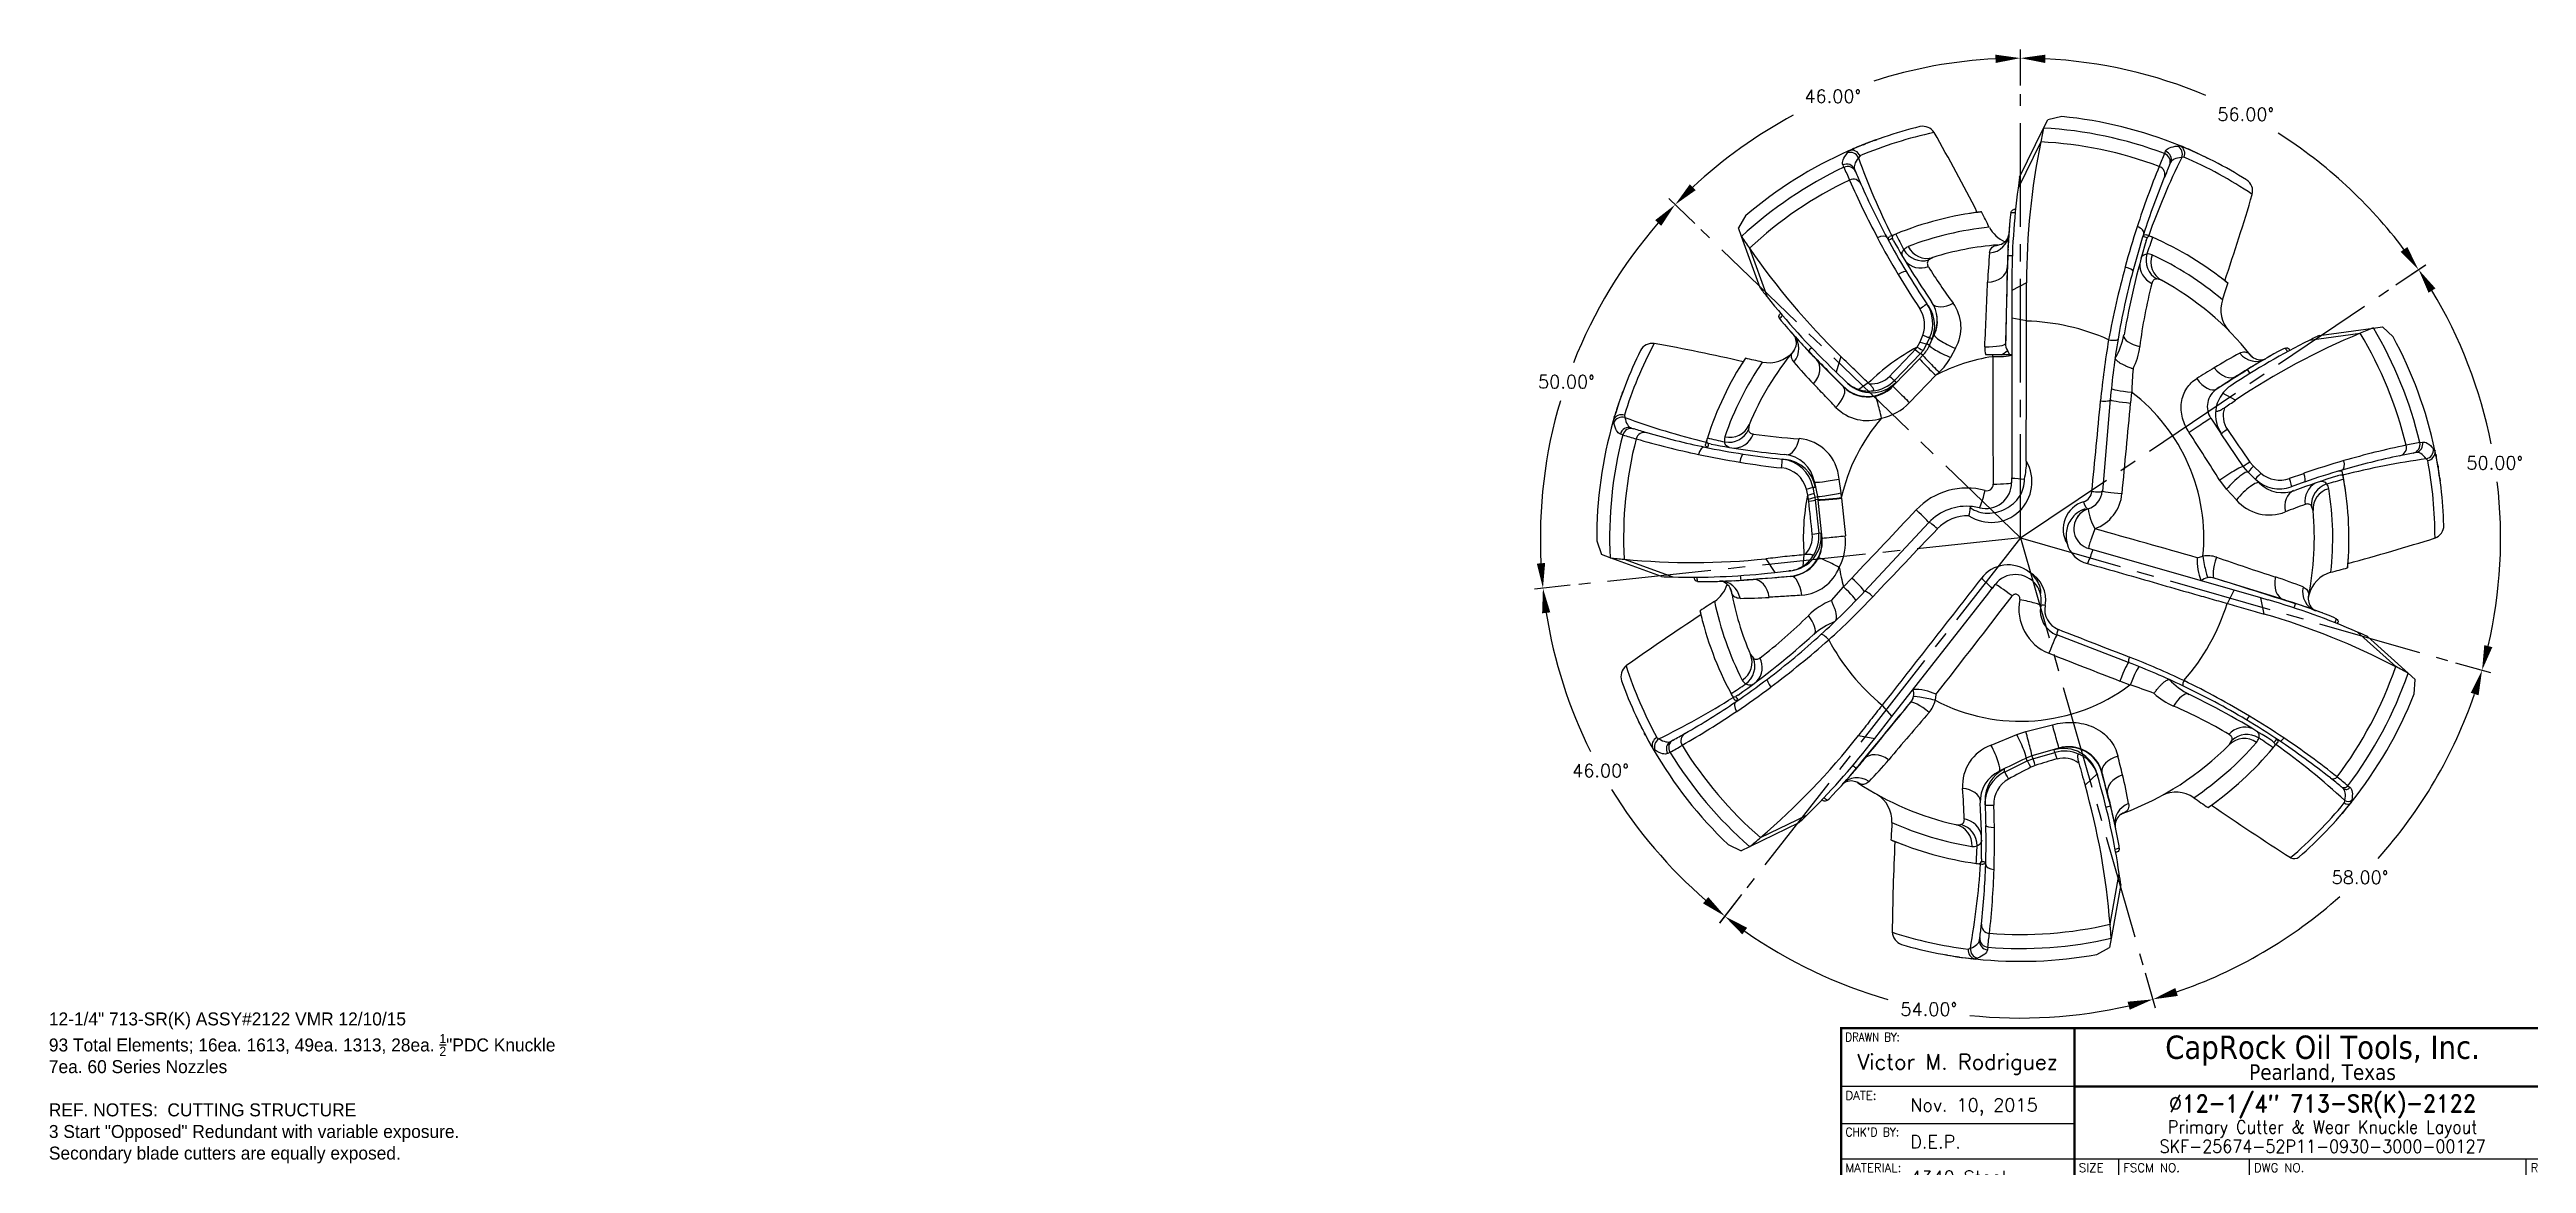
# Model space of a CAD drawing. Extents: x 34 to 204, y 6 to 38.
# Drawn here: x 82.91 to 100.81, y 12.24 to 20.29 of the extents above; entities that cross this region are included whole.
import ezdxf
from ezdxf.enums import TextEntityAlignment as Align

# ---------------------------------------------------------------- set-up
doc = ezdxf.new("R2010")
doc.units = 0
doc.header["$MEASUREMENT"] = 0
doc.header["$PDMODE"] = 35
doc.linetypes.add('CENTER2', pattern=[1.125, 0.75, -0.125, 0.125, -0.125])
doc.layers.get('Defpoints').update_dxf_attribs({"color": 10, "linetype": 'CONTINUOUS'})
for name, color, linetype in [('CLine', 5, 'CENTER2'), ('Default', 7, 'CONTINUOUS'), ('Dims', 4, 'CONTINUOUS'), ('ODG-42752R1', 7, 'CONTINUOUS'), ('TEXT', 3, 'CONTINUOUS'), ('Title Block', 7, 'CONTINUOUS')]:
    doc.layers.add(name, color=color, linetype=linetype)
doc.styles.add('Block', font='tahoma.ttf')
doc.styles.add('RomanD', font='romand.shx', dxfattribs={"width": 0.9})
doc.styles.add('RomanS', font='romans')
doc.dimstyles.get("Standard").update_dxf_attribs({"dimtxt": 0.094, "dimasz": 0.18, "dimexe": 0.0625, "dimexo": 0.0625, "dimgap": 0.09, "dimtad": 0, "dimtih": 1, "dimtoh": 1, "dimdec": 4, "dimzin": 4, "dimdsep": 46, "dimtxsty": 'RomanS', "dimcen": 0.09, "dimazin": 1, "dimtfac": 1, "dimtdec": 4, "dimtofl": 0, "dimtmove": 0, "dimatfit": 1, "dimfxl": 1, "dimtfill": 1, "dimtolj": 1, "dimtzin": 0, "dimarcsym": 0})

msp = doc.modelspace()

# ---------------------------------------------------------------- texts
at = {"layer": 'TEXT', "insert": (82.90288, 13.32733), "char_height": 0.09375, "width": 8.4192095, "attachment_point": 1}
msp.add_mtext('\\A1;12-1/4" 713-SR(K) ASSY#2122 VMR 12/10/15\\P93 Total Elements; 16ea. 1613, 49ea. 1313, 28ea. {\\H0.7x;\\S1/2;}"PDC Knuckle \\P7ea. 60 Series Nozzles\\P\\PREF. NOTES:  CUTTING STRUCTURE\\P3 Start "Opposed" Redundant with variable exposure.  \\PSecondary blade cutters are equally exposed.', dxfattribs=at)

# ---------------------------------------------------------------- blocks, each defined once
blk = doc.blocks.new('SE')
at = {"layer": 'ODG-42752R1', "color": 7, "linetype": 'Continuous'}
for p, q in [((8.064, 8.42), (8.238, 8.775)), ((8.238, 8.775), (8.268, 8.835)), ((8.37, 8.858), (8.268, 8.835)), ((6.82, 8.596), (6.832, 8.611)), ((6.832, 8.611), (6.828, 8.61)), ((6.854, 8.621), (6.87, 8.628)), ((6.935, 8.655), (6.951, 8.661)), ((7.018, 8.686), (7.034, 8.692)), ((8.217, 8.675), (8.053, 8.34)), ((8.217, 8.675), (8.217, 8.675)), ((9.113, 8.59), (9.12, 8.608)), ((9.206, 8.645), (9.225, 8.647)), ((9.225, 8.647), (9.221, 8.649)), ((9.247, 8.638), (9.263, 8.631)), ((9.328, 8.603), (9.344, 8.596)), ((6.795, 8.491), (6.788, 8.509)), ((6.795, 8.491), (6.795, 8.491)), ((6.872, 8.477), (6.879, 8.46)), ((6.911, 8.574), (6.9, 8.561)), ((9.113, 8.59), (9.113, 8.59)), ((9.156, 8.525), (9.149, 8.508)), ((9.253, 8.564), (9.236, 8.563)), ((9.408, 8.566), (9.423, 8.558)), ((6.086, 8.144), (6.032, 8.053)), ((8.002, 8.164), (7.999, 8.147)), ((6.055, 7.99), (6.032, 8.053)), ((6.189, 7.619), (6.055, 7.99)), ((6.112, 7.906), (6.239, 7.555)), ((6.112, 7.906), (6.112, 7.906)), ((7.146, 7.977), (7.145, 7.976)), ((7.153, 7.96), (7.146, 7.977)), ((7.151, 8), (7.154, 8.002)), ((7.89, 7.926), (7.906, 7.929)), ((8.979, 7.963), (8.987, 7.98)), ((8.987, 7.98), (8.985, 7.981)), ((9.007, 7.993), (9.01, 7.992)), ((7.437, 7.839), (7.408, 7.821)), ((8.114, 7.656), (8.008, 7.601)), ((8.008, 7.654), (8.008, 7.601)), ((8.008, 7.601), (8.008, 7.4)), ((9.09, 7.675), (9.056, 7.684)), ((6.33, 7.397), (6.34, 7.382)), ((8.008, 7.4), (8.008, 6.245)), ((8.114, 7.38), (8.008, 7.4)), ((8.114, 7.379), (8.114, 7.38)), ((6.423, 7.15), (6.432, 7.164)), ((7.31, 7.173), (7.325, 7.191)), ((7.325, 7.191), (7.345, 7.228)), ((7.345, 7.228), (7.364, 7.277)), ((7.367, 7.167), (7.347, 7.144)), ((7.395, 7.216), (7.367, 7.167)), ((7.416, 7.263), (7.395, 7.216)), ((7.395, 7.216), (7.414, 7.204)), ((7.414, 7.204), (7.448, 7.279)), ((7.447, 7.284), (7.429, 7.243)), ((7.601, 7.183), (7.565, 7.116)), ((7.963, 7.218), (7.963, 7.218)), ((7.994, 7.135), (7.976, 7.166)), ((9.984, 7.183), (9.967, 7.177)), ((10.527, 7.29), (10.157, 7.239)), ((10.23, 7.275), (10.621, 7.329)), ((10.527, 7.29), (10.527, 7.291)), ((10.621, 7.329), (10.688, 7.338)), ((10.765, 7.266), (10.688, 7.338)), ((6.701, 7.046), (6.739, 7.009)), ((6.773, 7.124), (6.739, 7.009)), ((6.739, 7.009), (6.811, 6.939)), ((7.148, 6.908), (7.34, 7.107)), ((7.347, 7.144), (7.16, 6.95)), ((7.458, 6.987), (7.268, 6.79)), ((7.34, 7.107), (7.365, 7.132)), ((7.365, 7.132), (7.347, 7.144)), ((7.483, 7.01), (7.458, 6.987)), ((7.933, 7.135), (7.819, 7.135)), ((7.87, 7.122), (7.87, 7.135)), ((7.994, 7.135), (7.933, 7.135)), ((8.008, 7.135), (7.994, 7.135)), ((9.723, 7.143), (9.735, 7.132)), ((5.191, 6.853), (5.196, 6.869)), ((6.821, 6.93), (6.811, 6.939)), ((6.971, 6.932), (6.903, 6.884)), ((6.972, 6.931), (6.971, 6.932)), ((6.978, 6.925), (6.972, 6.931)), ((7.173, 6.938), (7.147, 6.911)), ((7.16, 6.95), (7.173, 6.938)), ((8.72, 6.811), (8.663, 6.15)), ((8.874, 6.866), (8.866, 6.787)), ((9.625, 6.807), (9.532, 6.857)), ((5.129, 6.662), (5.128, 6.658)), ((5.132, 6.643), (5.129, 6.662)), ((5.135, 6.685), (5.14, 6.702)), ((5.162, 6.769), (5.167, 6.786)), ((5.208, 6.699), (5.211, 6.682)), ((6.109, 6.629), (6.104, 6.595)), ((9.447, 6.676), (9.446, 6.677)), ((9.447, 6.676), (9.522, 6.564)), ((5.197, 6.557), (5.179, 6.562)), ((5.197, 6.557), (5.197, 6.557)), ((5.257, 6.606), (5.275, 6.601)), ((5.802, 6.514), (5.803, 6.517)), ((5.817, 6.495), (5.816, 6.493)), ((5.835, 6.489), (5.817, 6.495)), ((9.682, 6.326), (9.522, 6.564)), ((10.958, 6.501), (10.976, 6.504)), ((10.958, 6.501), (10.958, 6.501)), ((11.055, 6.455), (11.067, 6.44)), ((9.716, 6.286), (9.682, 6.326)), ((9.768, 6.236), (9.716, 6.286)), ((9.729, 6.36), (9.755, 6.33)), ((9.755, 6.33), (9.809, 6.28)), ((10.015, 6.242), (10.119, 6.278)), ((10.4, 6.271), (10.402, 6.262)), ((10.928, 6.429), (10.91, 6.425)), ((11.015, 6.37), (11.004, 6.383)), ((11.067, 6.44), (11.067, 6.443)), ((11.072, 6.416), (11.076, 6.399)), ((11.089, 6.329), (11.091, 6.313)), ((6.533, 6.121), (6.523, 6.164)), ((6.538, 6.092), (6.533, 6.121)), ((6.541, 6.076), (6.538, 6.092)), ((6.569, 6.179), (6.578, 6.136)), ((6.578, 6.136), (6.584, 6.107)), ((6.582, 6.217), (6.589, 6.177)), ((6.584, 6.107), (6.605, 6.11)), ((6.584, 6.107), (6.587, 6.086)), ((6.605, 6.11), (6.585, 6.214)), ((6.608, 6.089), (6.587, 6.086)), ((6.608, 6.089), (6.605, 6.11)), ((6.608, 6.084), (6.608, 6.089)), ((6.759, 6.237), (6.772, 6.136)), ((6.772, 6.136), (6.775, 6.102)), ((6.775, 6.102), (6.776, 6.098)), ((6.776, 6.098), (6.805, 5.826)), ((8.008, 6.211), (8.008, 6.245)), ((9.56, 6.163), (9.511, 6.228)), ((9.631, 6.086), (9.56, 6.163)), ((9.768, 6.236), (9.798, 6.207)), ((10.125, 6.216), (10.028, 6.181)), ((11.102, 6.242), (11.105, 6.225)), ((6.587, 6.086), (6.613, 5.846)), ((6.637, 5.809), (6.608, 6.084)), ((6.943, 5.423), (7.408, 5.922)), ((10.186, 6.008), (10.175, 6.041)), ((5.008, 5.79), (5.042, 5.691)), ((6.613, 5.846), (6.63, 5.848)), ((6.63, 5.848), (6.634, 5.81)), ((8.594, 5.725), (8.565, 5.734)), ((5.105, 5.668), (5.042, 5.691)), ((5.476, 5.531), (5.105, 5.668)), ((5.206, 5.657), (5.557, 5.529)), ((5.206, 5.657), (5.206, 5.657)), ((6.23, 5.661), (6.296, 5.561)), ((6.243, 5.556), (6.296, 5.561)), ((6.296, 5.561), (6.396, 5.572)), ((6.41, 5.573), (6.396, 5.572)), ((6.505, 5.689), (6.498, 5.606)), ((6.506, 5.69), (6.505, 5.689)), ((6.514, 5.69), (6.506, 5.69)), ((9.615, 5.433), (8.594, 5.725)), ((9.348, 5.668), (9.39, 5.678)), ((5.737, 5.497), (5.754, 5.495)), ((5.985, 5.41), (5.981, 5.425)), ((6.704, 5.359), (6.792, 5.458)), ((6.792, 5.458), (6.852, 5.521)), ((7.141, 4.52), (7.841, 5.415)), ((7.841, 5.415), (7.867, 5.447)), ((9.472, 5.52), (9.472, 5.52)), ((9.567, 5.336), (9.615, 5.433)), ((9.809, 5.377), (9.615, 5.433)), ((9.86, 5.362), (9.809, 5.377)), ((9.833, 5.26), (9.809, 5.377)), ((10.154, 5.401), (10.152, 5.385)), ((9.566, 5.337), (9.567, 5.336)), ((10.352, 5.227), (10.336, 5.236)), ((8.852, 4.91), (8.334, 5.109)), ((10.783, 4.88), (10.506, 5.13)), ((10.58, 5.097), (10.873, 4.832)), ((6.119, 4.969), (6.14, 4.941)), ((10.783, 4.88), (10.783, 4.88)), ((5.989, 4.667), (5.987, 4.67)), ((6.029, 4.674), (6.013, 4.665)), ((6.013, 4.665), (6.013, 4.663)), ((7.46, 4.679), (7.453, 4.637)), ((8.863, 4.747), (8.789, 4.776)), ((10.873, 4.832), (10.923, 4.787)), ((10.917, 4.682), (10.923, 4.787)), ((5.32, 4.463), (5.313, 4.478)), ((7.017, 4.361), (7.141, 4.52)), ((7.071, 4.601), (7.07, 4.6)), ((7.07, 4.6), (7.141, 4.52)), ((7.276, 4.62), (7.276, 4.62)), ((5.36, 4.384), (5.352, 4.4)), ((5.402, 4.307), (5.394, 4.322)), ((5.443, 4.368), (5.457, 4.359)), ((5.544, 4.34), (5.56, 4.349)), ((6.9, 4.383), (7.017, 4.361)), ((6.984, 4.319), (7.017, 4.361)), ((7.858, 4.312), (8.045, 4.389)), ((8.045, 4.389), (8.109, 4.41)), ((8.109, 4.41), (8.302, 4.46)), ((9.582, 4.317), (9.599, 4.347)), ((9.889, 4.344), (9.903, 4.332)), ((9.903, 4.332), (9.905, 4.333)), ((9.91, 4.309), (9.908, 4.306)), ((5.43, 4.276), (5.414, 4.286)), ((5.414, 4.286), (5.416, 4.283)), ((5.538, 4.262), (5.521, 4.253)), ((5.538, 4.262), (5.538, 4.262)), ((7.955, 4.141), (7.918, 4.124)), ((7.956, 4.118), (8.12, 4.198)), ((8.153, 4.235), (8.112, 4.219)), ((8.12, 4.198), (8.112, 4.219)), ((8.12, 4.198), (8.161, 4.214)), ((8.177, 4.165), (8.147, 4.153)), ((8.348, 4.291), (8.153, 4.235)), ((8.153, 4.235), (8.161, 4.214)), ((8.161, 4.214), (8.32, 4.26)), ((8.348, 4.288), (8.315, 4.278)), ((8.32, 4.26), (8.315, 4.278)), ((8.348, 4.288), (8.348, 4.291)), ((6.91, 4.032), (6.896, 4.04)), ((8.538, 4.024), (8.624, 4.106)), ((8.623, 4.11), (8.627, 4.095)), ((8.627, 4.095), (8.624, 4.106)), ((8.639, 4.055), (8.627, 4.095)), ((10.403, 4), (10.388, 4.013)), ((10.438, 4.019), (10.453, 4.007)), ((10.438, 4.019), (10.438, 4.019)), ((6.191, 3.644), (6.527, 3.807)), ((6.675, 3.914), (6.689, 3.925)), ((8.827, 3.827), (8.812, 3.819)), ((10.35, 3.766), (10.339, 3.753)), ((10.408, 3.832), (10.397, 3.819)), ((10.412, 3.894), (10.416, 3.912)), ((10.465, 3.916), (10.46, 3.896)), ((10.46, 3.896), (10.462, 3.897)), ((5.958, 3.594), (6.053, 3.549)), ((6.469, 3.75), (6.113, 3.578)), ((6.191, 3.644), (6.191, 3.644)), ((7.605, 3.737), (7.639, 3.738)), ((8.785, 3.567), (8.783, 3.584)), ((6.113, 3.578), (6.053, 3.549)), ((7.772, 3.454), (7.769, 3.455)), ((7.79, 3.491), (7.788, 3.472)), ((7.788, 3.472), (7.789, 3.472)), ((8.719, 3.017), (8.784, 3.384)), ((8.796, 3.304), (8.726, 2.915)), ((7.775, 2.902), (7.777, 2.92)), ((8.726, 2.915), (8.714, 2.849)), ((8.719, 3.017), (8.719, 3.016)), ((7.544, 2.794), (7.527, 2.797)), ((7.631, 2.78), (7.614, 2.782)), ((7.693, 2.837), (7.709, 2.843)), ((7.719, 2.768), (7.702, 2.77)), ((7.76, 2.773), (7.742, 2.766)), ((7.742, 2.766), (7.746, 2.765)), ((7.835, 2.851), (7.832, 2.832)), ((7.835, 2.851), (7.835, 2.851)), ((8.622, 2.798), (8.714, 2.849))]:
    blk.add_line(p, q, dxfattribs=at)
for centre, radius, start, end in [((8.07, 5.811), 3.062, 103.7137, 113.9274), ((7.364, 8.689), 0.099, 32.5927, 101.3075), ((13.361, 7.655), 5.244, 167.6672, 168.7767), ((8.07, 5.811), 2.969, 69.4448, 86.7615), ((8.07, 5.811), 3.062, 67.9274, 84.3765), ((8.07, 5.811), 3.062, 113.9274, 130.3765), ((8.07, 5.811), 3.062, 113.4063, 113.9274), ((6.852, 8.551), 0.0634, 21.2056, 108.0584), ((8.07, 5.811), 3.063, 111.7557, 113.4063), ((8.07, 5.811), 2.997, 102.0011, 112.7643), ((8.07, 5.811), 3.062, 110.1066, 111.7557), ((-7.508, 0.308), 17.17, 27.2343, 29.4219), ((13.261, 7.647), 5.147, 168.4794, 179.893), ((8.07, 5.811), 2.868, 69.5243, 87.0627), ((8.07, 5.811), 3.062, 57.7137, 67.9274), ((8.07, 5.811), 3.062, 67.4063, 67.9274), ((9.195, 8.591), 0.0634, 335.2056, 62.0584), ((8.07, 5.811), 3.063, 65.7557, 67.4063), ((8.07, 5.811), 3.062, 64.1066, 65.7557), ((8.07, 5.811), 2.969, 115.4448, 132.7615), ((6.822, 8.435), 0.0621, 23.2405, 115.8215), ((11.913, 10.628), 5.546, 202.6561, 203.694), ((11.918, 10.566), 5.461, 202.6813, 203.7112), ((11.873, 10.351), 5.286, 199.7959, 206.459), ((13.258, 7.654), 5.25, 171.6147, 172.4975), ((14.793, 6.162), 6.178, 157.7853, 162.092), ((14.199, 6.331), 5.5, 157.7076, 162.2095), ((13.979, 6.229), 5.286, 153.7959, 160.459), ((14.205, 6.393), 5.546, 156.6561, 157.694), ((14.164, 6.346), 5.461, 156.6813, 157.7112), ((9.091, 8.532), 0.0621, 337.2405, 69.8215), ((8.07, 5.811), 2.997, 56.0011, 66.7643), ((8.07, 5.811), 2.868, 115.5243, 133.0627), ((12.488, 10.891), 6.178, 203.7853, 208.092), ((11.953, 10.581), 5.5, 203.7076, 208.2095), ((13.258, 7.654), 5.25, 172.4975, 180), ((-6.71, 13.194), 17.17, 341.2343, 343.4219), ((9.65, 8.318), 0.099, 346.5927, 55.3075), ((8.07, 5.811), 2.375, 96.7973, 112.2846), ((8.07, 5.811), 2.258, 95.7055, 111.0806), ((8.07, 5.811), 2.375, 97.5512, 98.8804), ((-6.43, 0.878), 15.979, 26.6983, 27.1467), ((8.048, 8.163), 0.228, 207.6795, 246.8484), ((12.161, 7.726), 4.184, 174.2291, 178.2731), ((14.691, 7.544), 6.721, 175.596, 176.9703), ((7.956, 13.164), 5, 270.5321, 270.902), ((8.07, 5.811), 2.375, 90.8576, 91.1332), ((14.94, 6.114), 6.333, 162.0886, 164.8382), ((10.419, 10.897), 5.244, 213.6672, 214.7767), ((10.355, 10.82), 5.147, 214.4794, 225.8929), ((12.624, 10.963), 6.333, 208.0886, 210.8382), ((11.953, 10.581), 5.5, 208.2095, 211.1565), ((8.652, 4.598), 3.699, 114.0504, 114.5029), ((8.07, 5.811), 2.375, 112.7718, 113.4512), ((12.022, 10.687), 5.58, 209.2584, 214.5909), ((8.117, 5.697), 2.498, 112.2895, 112.6883), ((12.049, 10.45), 5.456, 206.5892, 207.927), ((7.284, 7.851), 0.0708, 111.3669, 142.1606), ((8.07, 5.811), 2.125, 94.4398, 107.3392), ((7.905, 7.979), 0.0497, 270.8661, 290.1131), ((7.893, 8.024), 0.0962, 287.26, 343.7271), ((12.138, 7.663), 4.164, 176.7488, 178.629), ((14.706, 6.256), 5.975, 163.3991, 170.1418), ((14.199, 6.331), 5.5, 162.2095, 165.1565), ((7.596, 4.534), 3.716, 68.0482, 68.4993), ((8.07, 5.811), 2.375, 66.7706, 67.4504), ((14.175, 6.17), 5.46, 160.5871, 161.9238), ((8.021, 5.698), 2.497, 66.289, 66.6874), ((8.07, 5.811), 2.375, 50.7973, 66.2841), ((12.807, 11.072), 6.545, 210.84, 213.4102), ((11.953, 10.581), 5.5, 211.1565, 214.0061), ((10.505, 9.67), 3.634, 211.474, 216.4939), ((11.385, 7.515), 3.555, 174.2389, 177.6535), ((89.584, 5.432), 81.641, 178.30145, 178.74687), ((161.172, 4.178), 153.239, 178.65938, 178.86321), ((14.472, 7.462), 6.504, 176.5566, 177.345), ((8.157, -7.001), 14.854, 90.5619, 90.6868), ((15.287, 6.024), 6.691, 164.868, 169.4932), ((14.199, 6.331), 5.5, 165.1565, 170.4029), ((8.992, 7.794), 0.0708, 65.3665, 96.1496), ((8.07, 5.811), 2.258, 49.7055, 65.0806), ((8.07, 5.811), 2.375, 51.5512, 52.8803), ((10.348, 10.823), 5.25, 217.6147, 218.4975), ((10.348, 10.823), 5.25, 218.4975, 226), ((-36.581, 9.388), 44.448, 357.1701, 357.7723), ((12.629, 6.72), 3.727, 165.5253, 172.6877), ((8.07, 5.811), 2.125, 38.4398, 61.3392), ((9.747, 7.461), 0.228, 161.6795, 222.3368), ((-5.551, 12.815), 15.979, 340.6983, 341.1467), ((8.07, 5.811), 2.375, 136.8576, 137.1325), ((2.771, 10.772), 4.905, 316.5083, 316.8843), ((9.268, 9.84), 3.823, 220.017, 224.444), ((7.168, 7.352), 0.21, 338.9362, 33.6332), ((11.953, 10.581), 5.5, 214.0061, 214.2814), ((7.185, 7.364), 0.252, 336.2224, 33.9751), ((7.205, 7.346), 0.246, 335.4033, 34.0463), ((7.229, 7.384), 0.24, 335.2662, 34.0269), ((7.235, 7.379), 0.235, 334.9043, 11.5861), ((7.341, 7.333), 0.3, 330.0171, 36.0521), ((8.07, 5.811), 1.569, 66.0095, 88.423), ((8.07, 5.811), 3.062, 153.7137, 163.9274), ((8.07, 5.811), 2.997, 152.0011, 162.7643), ((5.411, 7.119), 0.099, 82.5927, 151.3075), ((2.272, -9.66), 17.17, 77.2343, 79.4219), ((8.07, 5.811), 2.125, 140.4398, 157.3392), ((11.414, 11.765), 6.705, 221.6406, 223.0215), ((6.394, 7.199), 0.0512, 317.2171, 335.8346), ((6.355, 7.221), 0.0963, 333.2185, 29.5681), ((9.48, 9.945), 4.05, 222.855, 224.6638), ((17.346, -3.026), 14.854, 136.5619, 136.6867), ((11.329, 11.562), 6.504, 222.5564, 223.3449), ((51.461, 50.96), 62.739, 224.27281, 224.60033), ((8.07, 5.811), 1.569, 118.3832, 134.423), ((-54.117, 65.821), 84.929, 316.14632, 316.32601), ((7.183, 7.308), 0.253, 315.8978, 335.6242), ((12.182, 10.479), 5.75, 214.0172, 214.2484), ((7.226, 7.243), 0.225, 9.3419, 10.5247), ((8.001, 7.184), 0.188, 176.9611, 194.9695), ((8.063, 7.216), 0.1, 178.665, 209.8883), ((8.063, 7.216), 0.1, 178.8352, 209.882), ((14.388, 6.27), 5.763, 170.2704, 174.7013), ((14.199, 6.331), 5.5, 170.4029, 175), ((8.335, 7.365), 0.491, 328.7804, 349.9204), ((8.431, 7.258), 0.506, 333.6472, 352.7756), ((12.5, 2.541), 5.25, 116.4975, 123.6419), ((12.495, 2.535), 5.147, 112.4794, 123.8929), ((11.941, 3.499), 4.174, 118.2245, 122.2783), ((14.1, 10.016), 4.997, 214.5317, 214.9019), ((8.07, 5.811), 2.375, 34.8576, 35.1333), ((12.5, 2.541), 5.25, 115.6147, 116.4975), ((12.557, 2.456), 5.244, 111.6672, 112.7767), ((8.07, 5.811), 2.868, 13.5243, 31.0627), ((8.07, 5.811), 2.969, 13.4448, 30.7615), ((8.07, 5.811), 3.062, 11.9274, 28.3765), ((8.07, 5.811), 2.375, 146.7973, 162.2846), ((8.07, 5.811), 2.258, 145.7055, 161.0806), ((8.07, 5.811), 2.375, 147.5512, 148.8804), ((2.528, -8.468), 15.979, 76.6983, 77.1467), ((6.254, 7.306), 0.228, 257.6795, 318.3368), ((9.072, 9.311), 3.454, 220.1754, 223.6902), ((48.531, 48.415), 58.868, 224.57697, 224.84383), ((8.07, 5.811), 1.326, 98.7019, 117.4926), ((7.197, 7.317), 0.42, 313.016, 331.3017), ((114.106, 7.083), 106.236, 179.97919, 180.47639), ((12.228, 6.758), 3.355, 175.2944, 178.1714), ((75.511, -100.35), 126.072, 121.58928, 121.65691), ((11.333, 4.023), 3.546, 118.2349, 121.6581), ((29.394, -24.246), 36.952, 122.1834, 122.59), ((11.876, 3.483), 4.155, 120.7511, 122.6332), ((13.019, 1.427), 6.504, 120.5566, 121.345), ((-2.502, -1.425), 14.854, 34.5619, 34.6868), ((9.776, 7.16), 0.0501, 214.9465, 234.0586), ((9.806, 7.195), 0.0962, 231.2605, 287.7152), ((13.211, 1.288), 6.724, 119.5994, 120.9718), ((8.07, 5.811), 3.062, 160.1066, 161.7557), ((6.966, 7.084), 0.25, 224.8921, 316.1491), ((6.915, 6.986), 0.148, 212.0411, 214.0227), ((6.967, 7.08), 0.249, 225.2921, 281.3537), ((6.979, 7.112), 0.24, 225.7743, 251.6297), ((6.993, 7.11), 0.249, 226.3201, 316.1768), ((6.972, 7.092), 0.219, 251.8003, 278.487), ((6.994, 7.108), 0.183, 265.1007, 316.0054), ((6.981, 7.123), 0.249, 275.2309, 316.0273), ((6.967, 7.08), 0.249, 281.3537, 282.9019), ((6.968, 7.082), 0.251, 282.6756, 315.983), ((7.057, 6.856), 0.105, 29.3558, 31.0439), ((8.07, 5.811), 1.326, 354.2737, 52.6978), ((9.572, 6.76), 0.151, 122.5601, 213.9219), ((9.73, 6.704), 0.25, 142.1731, 172.557), ((33.719, -30.738), 44.753, 122.5576, 122.7795), ((9.47, 6.859), 0.0357, 53.7139, 56.1331), ((9.73, 6.704), 0.25, 123.6419, 142.1731), ((8.07, 5.811), 3.062, 163.9274, 180.3765), ((8.07, 5.811), 3.062, 163.4063, 163.9274), ((5.188, 6.639), 0.0634, 71.2056, 158.0584), ((8.07, 5.811), 3.063, 161.7557, 163.4063), ((7.036, 11.643), 5.286, 249.7959, 256.459), ((6.963, 6.976), 0.316, 224.4009, 289.0559), ((8.07, 5.811), 1.326, 139.1943, 167.4926), ((6.982, 7.066), 0.398, 282.2797, 316.024), ((-74.312, 14.469), 83.315, 354.26716, 354.71979), ((-236.456, 29.523), 246.374, 354.55185, 354.7049), ((9.73, 6.704), 0.25, 172.557, 214), ((9.716, 6.695), 0.18, 161.1851, 213.9503), ((8.07, 5.811), 2.969, 165.4448, 182.7615), ((5.257, 6.541), 0.0621, 73.2405, 165.8215), ((6.85, 11.85), 5.546, 252.6561, 253.694), ((8.07, 5.811), 2.868, 165.5243, 183.0627), ((6.901, 11.815), 5.461, 252.6813, 253.7112), ((7.018, 12.46), 6.178, 253.7853, 258.092), ((6.912, 11.852), 5.5, 253.7076, 258.2095), ((6.912, 11.852), 5.5, 258.2095, 261.1565), ((8.07, 5.811), 2.375, 162.7718, 163.4512), ((8.187, 5.773), 2.498, 162.2895, 162.6883), ((7.073, 11.841), 5.456, 256.5892, 257.927), ((9.373, 5.477), 3.699, 164.0504, 164.5029), ((6.881, 12.012), 5.621, 259.2699, 264.7528), ((6.001, 6.52), 0.0708, 161.3669, 192.1606), ((6.681, 10.172), 3.65, 261.4824, 266.7007), ((6.446, 6.216), 0.314, 3.8259, 85.4613), ((-1.112, -0.362), 12.501, 31.8092, 33.6878), ((34.095, 23.417), 29.743, 214.4437, 214.9939), ((12.121, 0.434), 6.178, 101.7853, 106.092), ((11.983, 1.051), 5.546, 100.6561, 101.694), ((10.897, 6.486), 0.0621, 281.2405, 13.8215), ((7.05, 12.611), 6.333, 258.0886, 260.8382), ((7.085, 12.826), 6.551, 260.8407, 263.5111), ((6.912, 11.852), 5.5, 261.1565, 264.1198), ((6.324, 6.113), 0.206, 14.3755, 84.1304), ((6.912, 11.852), 5.5, 264.1198, 264.3624), ((6.323, 6.13), 0.252, 11.2522, 84.1139), ((6.342, 6.173), 0.243, 10.3767, 84.1255), ((6.346, 6.132), 0.247, 10.5036, 84.0676), ((6.539, 6.443), 0.0914, 232.6755, 235.3036), ((7.86, 6.217), 0.294, 236.654, 30.2108), ((7.586, 6.36), 0.528, 346.5613, 0.514), ((9.944, 6.433), 0.204, 228.5017, 290.3133), ((12.164, 0.285), 6.333, 106.0886, 108.8382), ((11.929, 1.02), 5.5, 106.2095, 109.1565), ((10.379, 6.229), 0.0658, 74.8344, 109.558), ((11.929, 1.02), 5.5, 101.7076, 106.2095), ((8.07, 5.811), 2.375, 11.1842, 11.7048), ((8.118, 5.82), 2.326, 11.0206, 11.2627), ((11.721, 1.146), 5.286, 97.7959, 104.459), ((11.922, 1.058), 5.461, 100.6813, 101.7112), ((11.004, 6.433), 0.0634, 279.2056, 6.0584), ((8.07, 5.811), 2.997, 0.0011, 10.7643), ((8.07, 5.811), 3.062, 1.7137, 11.9274), ((8.07, 5.811), 3.062, 11.4063, 11.9274), ((8.07, 5.811), 3.063, 9.7557, 11.4063), ((8.07, 5.811), 3.062, 8.1066, 9.7557), ((8.07, 5.811), 1.569, 168.6001, 184.423), ((7.157, 11.899), 5.75, 264.1326, 264.3303), ((6.5, 6.101), 0.142, 53.375, 54.9037), ((6.349, 6.173), 0.24, 10.0521, 10.749), ((7.684, 5.668), 0.504, 74.8636, 136.6332), ((7.82, 6.211), 0.187, 255.6226, 0), ((7.828, 6.198), 0.0454, 254.4541, 1.5127), ((15.487, 96.509), 90.574, 265.26328, 265.32112), ((8.499, 6.156), 0.0886, 288.0942, 353.8963), ((8.513, 6.163), 0.15, 288.0104, 355), ((8.503, 6.161), 0.303, 290.4121, 354.4571), ((9.942, 6.416), 0.25, 226, 290.2222), ((9.968, 6.382), 0.244, 225.85, 290.6064), ((11.827, 1.501), 4.979, 107.0934, 110.8608), ((11.782, 0.954), 5.456, 104.5892, 105.927), ((10.23, 6.155), 0.0708, 9.3669, 40.1606), ((8.07, 5.811), 2.258, 353.7055, 9.0806), ((10.385, 6.2), 0.0643, 74.2827, 109.7014), ((8.07, 5.811), 2.375, 8.4923, 11.0276), ((7.434, 5.693), 3.022, 10.3182, 10.8468), ((8.07, 5.811), 2.375, 354.7973, 10.2846), ((-76.808, -3.138), 83.856, 6.14557, 6.30875), ((198.825, -175.175), 263.637, 136.58591, 136.73327), ((7.681, 5.667), 0.373, 83.5131, 137), ((7.691, 5.665), 0.307, 88.6321, 136.1867), ((7.534, 6.03), 0.174, 340.3139, 359.8614), ((7.681, 5.667), 0.373, 75.6226, 83.5131), ((8.585, 5.875), 0.206, 106.5553, 210.6065), ((8.606, 5.878), 0.15, 143.6349, 254), ((8.606, 5.878), 0.15, 108.0104, 143.6349), ((8.924, 6.066), 0.367, 187.0971, 210.9722), ((9.869, 6.291), 0.314, 220.6134, 291.6658), ((11.208, 2.975), 3.262, 109.3352, 112.0126), ((8.07, 5.811), 2.125, 348.4398, 5.3392), ((6.386, 5.783), 0.25, 274.8922, 6.1491), ((6.382, 5.821), 0.249, 276.3201, 6.1768), ((6.384, 5.82), 0.183, 315.1007, 6.0054), ((6.365, 5.82), 0.249, 325.2309, 6.0273), ((6.387, 5.783), 0.251, 332.6756, 5.983), ((6.618, 5.706), 0.105, 79.3566, 81.0446), ((6.409, 5.784), 0.398, 332.2797, 6.024), ((67.866, -51.929), 83.601, 136.25503, 136.7194), ((8.604, 5.824), 0.204, 195.3986, 256.4102), ((-25.122, -114.94), 125.437, 74.0501, 74.40081), ((5.927, 22.193), 17.17, 285.2343, 287.4219), ((11.032, 5.903), 0.099, 290.5927, 359.3075), ((5.683, 10.879), 5.244, 263.6672, 264.7767), ((5.702, 10.78), 5.147, 264.4794, 275.8929), ((5.694, 10.777), 5.25, 268.4975, 276), ((6.372, 5.811), 0.24, 275.7743, 301.6297), ((6.389, 5.781), 0.249, 275.2921, 331.3538), ((6.466, 5.712), 0.316, 274.4009, 339.0559), ((6.383, 5.793), 0.219, 301.8003, 328.487), ((6.389, 5.781), 0.249, 331.3538, 332.9019), ((8.07, 5.811), 1.326, 189.1943, 195.4133), ((7.983, 5.371), 0.245, 52.2047, 142.7873), ((8.026, 5.364), 0.227, 349.3584, 61.7865), ((9.726, 5.647), 0.379, 176.8273, 202.6939), ((9.426, 5.494), 0.188, 70.9961, 100.9701), ((24.248, 49.039), 45.811, 251.2027, 251.7661), ((10.376, 5.343), 0.228, 105.6795, 166.3368), ((6.26, 21.019), 15.979, 284.6983, 285.1467), ((8.07, 5.811), 2.375, 355.5512, 356.8804), ((5.694, 10.777), 5.25, 267.6147, 268.4975), ((8.07, 5.811), 2.375, 186.8576, 187.1333), ((0.772, 4.928), 4.997, 6.5317, 6.9019), ((5.738, 9.669), 4.174, 270.2245, 274.2783), ((5.654, 12.217), 6.724, 271.5994, 272.9718), ((5.733, 5.542), 0.228, 303.6795, 342.8481), ((5.888, 5.403), 0.0962, 23.2605, 79.7152), ((5.931, 5.419), 0.0501, 6.9465, 26.0586), ((8.07, 5.811), 2.125, 190.4398, 203.3392), ((5.803, 9.652), 4.155, 272.7511, 274.6332), ((6.029, 8.92), 3.546, 270.2349, 273.6581), ((20.802, 7.236), 14.854, 186.5619, 186.6868), ((1.375, 68.073), 62.741, 274.27286, 274.60037), ((5.759, 12.004), 6.504, 272.5566, 273.345), ((1.441, 64.192), 58.868, 274.577, 274.84385), ((6.427, 5.681), 0.148, 262.0417, 264.0235), ((2.92, 9.174), 5.5, 312.4029, 317), ((2.809, 9.338), 5.763, 312.2704, 316.7013), ((-59.061, 56.691), 84.441, 321.97869, 322.58908), ((-44.883, -51.739), 77.799, 47.31091, 47.3895), ((7.709, 5.596), 0.217, 316.515, 325.603), ((8.007, 5.392), 0.144, 128.5019, 145.375), ((8.034, 5.358), 0.188, 24.1814, 128.5019), ((8.034, 5.358), 0.187, 348.6735, 24.1814), ((9.442, 5.425), 0.1, 72.6684, 130.3018), ((9.442, 5.425), 0.1, 72.8596, 98.713), ((-16.039, -76.506), 85.901, 72.31373, 72.72383), ((-27.462, -114.372), 125.452, 72.63842, 72.87849), ((8.798, 2.163), 3.546, 68.2349, 71.6581), ((10.2, 5.372), 0.0498, 164.8908, 184.0972), ((15.171, -9.107), 17.17, 123.2343, 125.4219), ((14.492, -8.095), 15.979, 122.6983, 123.1467), ((8.07, 5.811), 2.375, 192.7973, 208.2846), ((8.07, 5.811), 2.375, 193.5512, 194.8804), ((8.07, 5.811), 2.258, 191.7055, 207.0806), ((3.917, 7.901), 3.729, 307.5259, 314.6564), ((6.89, 4.895), 0.5, 111.8657, 134.8343), ((6.904, 4.747), 0.491, 110.7688, 131.9065), ((8.403, 5.297), 0.344, 168.5841, 248.2728), ((8.402, 5.284), 0.188, 168.6735, 249), ((8.4, 5.293), 0.154, 169.0389, 248.4184), ((8.07, 5.811), 1.569, 318.9087, 342.423), ((8.405, 0.315), 5.147, 62.4794, 73.8929), ((8.413, 0.316), 5.25, 66.4975, 74), ((7.893, -0.798), 6.504, 70.5566, 71.345), ((8.733, 1.399), 4.155, 70.7511, 72.6332), ((-4.268, 9.258), 14.854, 344.5619, 344.6868), ((8.788, 1.36), 4.174, 68.2245, 72.2783), ((7.911, -1.034), 6.724, 69.5994, 70.9718), ((10.247, 5.371), 0.0962, 181.2591, 237.7152), ((15.168, 3.895), 4.997, 164.5317, 164.9019), ((8.07, 5.811), 2.375, 344.8576, 345.1333), ((2.569, 9.544), 5.974, 305.3953, 312.1195), ((2.92, 9.174), 5.5, 307.1565, 312.4029), ((2.252, 10.086), 6.691, 306.868, 311.4932), ((8.07, 5.811), 1.569, 208.0095, 230.423), ((68.272, 158.398), 164.549, 248.64155, 248.83416), ((8.413, 0.316), 5.25, 65.6147, 66.4975), ((5.282, 4.807), 0.099, 128.5927, 197.3075), ((8.07, 5.811), 2.997, 198.0011, 208.7643), ((84.353, 198.716), 208.141, 248.5609, 248.71274), ((6.881, -0.225), 5.5, 64.5552, 69), ((6.82, -0.315), 5.645, 64.4739, 68.8281), ((8.07, 5.811), 2.868, 322.9499, 341.0627), ((8.385, 0.217), 5.244, 61.6672, 62.7767), ((8.07, 5.811), 3.062, 199.7137, 209.9274), ((3.157, 9.118), 5.286, 295.7959, 302.459), ((3.04, 9.282), 5.456, 302.5892, 303.927), ((8.178, 5.869), 2.498, 208.2895, 208.6883), ((8.07, 5.811), 2.375, 208.7718, 209.4512), ((2.92, 9.174), 5.5, 304.2095, 307.1565), ((9.215, 6.516), 3.699, 210.0504, 210.5029), ((2.47, 9.801), 6.333, 304.0886, 306.8382), ((6.123, 4.815), 0.0708, 207.3669, 238.1606), ((7.199, 4.683), 0.1, 320.6684, 18.3018), ((7.199, 4.683), 0.1, 320.8596, 346.713), ((7.299, 4.337), 0.379, 64.8273, 90.6939), ((8.07, 5.811), 1.326, 242.2737, 306.6978), ((7.835, 1.551), 3.358, 69.0428, 72.1705), ((9.378, 5.058), 0.505, 227.4021, 246.5536), ((9.508, 5.12), 0.491, 222.599, 243.7769), ((6.881, -0.225), 5.5, 59.1565, 64.5552), ((6.563, -0.737), 6.137, 58.9754, 64.0034), ((6.682, -0.669), 5.951, 57.387, 63.9905), ((8.07, 5.811), 2.969, 322.8805, 340.7615), ((8.07, 5.811), 3.062, 321.3397, 338.3765), ((2.556, 9.673), 6.178, 299.7853, 304.092), ((2.92, 9.174), 5.5, 299.7076, 304.2095), ((-59.221, 59.001), 85.901, 320.31373, 320.72383), ((-90.051, 83.776), 125.452, 320.63842, 320.87849), ((42.091, -25.383), 45.811, 139.2027, 139.7661), ((7.269, 4.672), 0.188, 318.9961, 348.9701), ((7.69, 1.182), 3.723, 59.522, 66.4673), ((6.881, -0.225), 5.5, 56.2095, 59.1565), ((6.656, -0.579), 5.954, 56.125, 58.9574), ((8.07, 5.811), 3.062, 206.1066, 207.7557), ((8.07, 5.811), 3.063, 207.7557, 209.4063), ((8.07, 5.811), 3.062, 209.4063, 209.9274), ((5.472, 4.312), 0.0634, 117.2056, 204.0584), ((5.59, 4.295), 0.0621, 119.2405, 211.8215), ((2.878, 9.128), 5.546, 298.6561, 299.694), ((2.939, 9.14), 5.461, 298.6813, 299.7112), ((8.07, 5.811), 2.868, 211.5243, 229.0627), ((2.85, 7.559), 5.147, 310.4794, 321.8929), ((2.847, 7.551), 5.25, 314.4975, 322), ((7.961, 4.02), 0.309, 109.4384, 183.8769), ((8.418, 4.05), 0.251, 15.8143, 106.166), ((8.418, 4.048), 0.25, 14.9745, 106.2104), ((8.07, 5.811), 2.125, 290.4398, 315.3392), ((8.07, 5.811), 2.258, 303.7055, 319.0806), ((9.723, 4.378), 0.0708, 319.3669, 350.1606), ((6.736, -0.154), 5.456, 54.5892, 55.927), ((7.976, 5.889), 2.498, 320.2895, 320.6883), ((6.988, 6.608), 3.699, 322.0504, 322.5029), ((8.07, 5.811), 2.375, 320.7718, 321.4512), ((6.843, 0.014), 5.288, 47.4959, 54.458), ((6.881, -0.225), 5.5, 51.4254, 56.2095), ((6.703, -0.508), 5.869, 51.4625, 56.128), ((8.07, 5.811), 3.062, 209.9274, 226.3765), ((8.07, 5.811), 2.969, 211.4448, 228.7615), ((3.675, 6.813), 4.174, 316.2245, 320.2783), ((3.732, 6.848), 4.155, 318.7511, 320.6332), ((15.889, 15.959), 14.854, 232.5619, 232.6868), ((2.009, 8.451), 6.504, 318.5566, 319.345), ((4.416, 6.502), 3.546, 316.2349, 319.6581), ((8.02, 3.906), 0.24, 115.1308, 182.8575), ((8.06, 3.919), 0.245, 115.2439, 182.6416), ((8.066, 3.893), 0.251, 116.0674, 182.6518), ((8.092, 4.056), 0.186, 157.7828, 158.7326), ((-23.278, 69.08), 72.057, 295.65478, 295.82474), ((2.213, 3.845), 5.75, 2.7172, 2.9506), ((62.2, -99.284), 116.709, 117.59048, 117.68078), ((15.102, -18.594), 23.79, 106.5248, 106.9221), ((8.384, 4.039), 0.249, 16.4393, 106.2865), ((8.389, 4.02), 0.249, 64.9528, 106.0151), ((8.384, 4.041), 0.178, 52.8457, 106.0115), ((8.408, 4.036), 0.227, 18.0808, 67.7179), ((8.545, 4.115), 0.115, 358.4557, 1.2806), ((-33.447, -6.984), 43.546, 14.5559, 14.7704), ((-104.566, -23.306), 116.639, 13.58834, 13.6571), ((8.07, 5.811), 2.375, 304.7973, 320.2846), ((1.784, 8.523), 6.724, 317.5994, 318.9718), ((6.847, 3.957), 0.0962, 69.2591, 125.7152), ((6.865, 4), 0.0501, 52.9478, 72.058), ((8.07, 5.811), 2.125, 236.4398, 257.3392), ((6.914, 3.762), 0.228, 357.6795, 58.3368), ((4.166, 3.692), 3.499, 1.4168, 5.0344), ((8.082, 3.888), 0.204, 118.6555, 182.7964), ((3.587, 2.615), 5.147, 4.4794, 15.8929), ((3.592, 2.608), 5.25, 8.4975, 16), ((-25.916, -4.878), 35.725, 14.1792, 14.5753), ((2.372, 2.459), 6.504, 12.5566, 13.345), ((4.681, 2.911), 4.155, 12.7511, 14.6332), ((5.363, 3.26), 3.546, 10.2349, 13.6581), ((9.195, 3.744), 0.228, 55.6795, 116.3368), ((6.906, -0.195), 5.461, 50.3888, 51.429), ((6.925, -0.224), 5.508, 50.3762, 51.421), ((10.41, 4.04), 0.0348, 230.9445, 323.2652), ((2.847, 7.551), 5.25, 313.6147, 314.4975), ((8.07, 5.811), 2.375, 232.8576, 233.1333), ((3.635, -0.053), 4.997, 52.5317, 52.9019), ((2.568, 3.568), 5.222, 359.1516, 3.5772), ((2.322, 3.621), 5.5, 2.7147, 2.996), ((2.323, 3.621), 5.5, 1.1565, 2.7147), ((1.396, 3.623), 6.487, 0.8341, 2.2525), ((4.456, 18.101), 14.854, 286.5619, 286.6868), ((4.676, 2.844), 4.174, 10.2245, 14.2783), ((2.181, 2.319), 6.724, 11.5994, 12.9718), ((8.851, 3.732), 0.0962, 123.2605, 179.7152), ((8.827, 3.771), 0.0501, 106.9465, 126.0586), ((18.558, 16.973), 15.979, 234.6983, 235.1467), ((8.07, 5.811), 2.375, 305.5512, 306.8804), ((19.256, 18.004), 17.194, 235.2354, 237.5205), ((8.07, 5.811), 3.026, 310.1729, 320.6949), ((8.07, 5.811), 3.063, 311.1261, 321.3397), ((8.07, 5.811), 3.062, 318.1066, 319.7557), ((8.07, 5.811), 3.063, 319.7557, 321.3397), ((10.435, 3.921), 0.0355, 228.7962, 315.4868), ((2.766, 7.615), 5.244, 309.6672, 310.7767), ((23.094, 2.832), 15.979, 176.6983, 177.1467), ((8.07, 5.811), 2.375, 246.7973, 262.2846), ((8.07, 5.811), 2.258, 245.7055, 261.0806), ((24.313, 2.787), 17.17, 177.2343, 179.4219), ((8.07, 5.811), 2.375, 247.5512, 248.8804), ((7.731, 3.65), 0.0708, 261.3669, 292.1606), ((2.305, 3.782), 5.456, 356.5892, 357.927), ((2.322, 3.621), 5.5, 358.2095, 1.1565), ((1.55, 3.625), 6.333, 358.0886, 0.8382), ((2.506, 3.78), 5.286, 349.7959, 356.459), ((8.087, 5.932), 2.498, 262.2895, 262.6883), ((8.07, 5.811), 2.375, 262.7718, 263.4512), ((8.173, 7.151), 3.699, 264.0504, 264.5029), ((2.322, 3.621), 5.5, 353.7076, 358.2095), ((1.705, 3.62), 6.178, 353.7853, 358.092), ((10.207, -1.224), 4.997, 106.5317, 106.9019), ((8.07, 5.811), 2.375, 286.8576, 287.1333), ((10.05, 3.547), 0.0557, 240.5001, 308.8912), ((3.592, 2.608), 5.25, 7.6147, 8.4975), ((8.07, 5.81), 2.997, 252.0011, 262.7643), ((7.243, 2.965), 0.099, 182.5927, 251.3075), ((8.07, 5.811), 3.063, 253.7137, 263.9274), ((2.361, 3.616), 5.461, 352.6813, 353.7112), ((7.839, 2.913), 0.0621, 173.2405, 265.8215), ((2.334, 3.56), 5.546, 352.6561, 353.694), ((8.07, 5.811), 2.969, 265.4448, 282.7615), ((8.07, 5.811), 2.868, 265.5243, 283.0627), ((3.493, 2.58), 5.244, 3.6672, 4.7767), ((8.07, 5.811), 3.062, 260.1066, 261.7557), ((8.07, 5.811), 3.063, 261.7557, 263.4063), ((7.756, 2.828), 0.0634, 171.2056, 258.0584), ((8.07, 5.811), 3.062, 263.4063, 263.9274), ((8.07, 5.811), 3.062, 263.9274, 280.3765)]:
    blk.add_arc(centre, radius, start, end, dxfattribs=at)
for centre, major_axis, ratio, start_param, end_param in [((6.845, 8.54), (0.0487, -0.0391), 0.924504, 1.071639, 2.63697), ((9.099, 8.55), (0.0573, -0.0249), 0.982828, 0, 1.621155), ((9.183, 8.588), (0.0057, -0.0622), 0.924504, 1.071639, 2.63697), ((6.814, 8.453), (0.0577, 0.0239), 0.982828, 0, 1.621155), ((9.053, 8.441), (0.0578, -0.0237), 0.964315, 0, 1.601373), ((6.86, 8.345), (0.0572, 0.0251), 0.964315, 0, 1.601373), ((8.903, 8.031), (0.0595, -0.0191), 0.526971, 0, 1.545349), ((7.052, 7.952), (0.0551, 0.0295), 0.526971, 0, 1.545349), ((7.359, 7.967), (-0.114, 0.105), 0.962871, 1.255339, 2.615809), ((7.391, 7.987), (-0.046, 0.148), 0.965196, 1.744782, 3.141593), ((7.833, 8.017), (-0.154, 0.014), 0.938628, 1.754864, 3.164043), ((7.877, 8.08), (-0.046, 0.148), 0.960797, 2.918749, 3.138922), ((7.193, 7.703), (0.0535, 0.0323), 0.240853, 0, 1.544242), ((7.359, 7.911), (-0.134, -0.078), 0.936969, 0.147751, 1.384784), ((7.82, 7.769), (0.155, -0.004), 0.698751, 4.819756, 6.267937), ((8.823, 7.756), (0.0604, -0.016), 0.240853, 0, 1.544242), ((9.087, 7.781), (-0.149, 0.042), 0.936935, 0.171325, 1.384457), ((9.128, 7.82), (0.004, -0.155), 0.962875, 4.3971, 5.757584), ((9.164, 7.811), (-0.074, -0.136), 0.965196, 4.886375, 6.283185), ((7.342, 7.47), (0.0518, 0.035), 0.031, 4.706746, 6.283185), ((7.558, 7.597), (0.128, 0.088), 0.570374, 3.214886, 4.524741), ((6.303, 7.248), (-0.138, 0.07), 0.960823, 2.919661, 3.139088), ((6.318, 7.172), (-0.117, -0.102), 0.938639, 1.754707, 3.163509), ((7.302, 7.187), (0.0451, -0.0433), 0.078051, 4.962514, 6.248172), ((7.317, 7.205), (0.0501, -0.0373), 0.112283, 4.949277, 6.247561), ((7.338, 7.241), (0.0572, -0.0251), 0.152032, 4.896646, 6.247868), ((7.359, 7.288), (0.0572, -0.0252), 0.134062, 4.867812, 6.247961), ((7.555, 7.141), (-0.141, 0.064), 0.121029, 0.035165, 1.693002), ((7.589, 7.216), (-0.141, 0.064), 0.168957, 0.035416, 1.728303), ((7.808, 7.221), (0.155, -0.003), 0.175889, 4.748902, 6.281314), ((7.842, 7.089), (0.134, 0.077), 0.044312, 5.43486, 6.283185), ((8.715, 7.259), (0.0616, -0.0104), 0.251216, 4.648008, 6.283185), ((8.968, 7.252), (0.153, -0.027), 0.408586, 3.234718, 4.548816), ((6.488, 6.99), (0.11, 0.109), 0.69875, 4.819697, 6.267874), ((7.452, 6.999), (-0.111, 0.108), 0.02768, 0.03492, 1.653566), ((7.476, 7.024), (-0.111, 0.108), 0.033523, 0.034926, 1.663396), ((7.868, 7.134), (0.14, 0), 0.08616, 4.725575, 6.283185), ((9.553, 7.113), (0.083, -0.131), 0.698749, 4.819697, 6.267875), ((9.767, 7.241), (-0.075, 0.136), 0.938632, 1.754913, 3.164098), ((9.844, 7.24), (0.097, 0.121), 0.960796, 2.91873, 3.138907), ((6.682, 6.794), (0.11, 0.109), 0.433218, 4.787777, 6.274506), ((7.056, 6.686), (-0.034, 0.151), 0.052072, 4.642347, 6.248532), ((7.115, 6.993), (0.045, -0.0434), 0.03334, 4.972104, 6.248259), ((7.26, 6.8), (-0.111, 0.108), 0.010141, 0.034908, 1.657473), ((8.658, 6.816), (0.0623, -0.0054), 0.235424, 4.601521, 6.283185), ((8.875, 6.797), (0.154, -0.014), 0.072176, 3.141593, 4.663388), ((8.882, 6.876), (0.154, -0.016), 0.07443, 3.141593, 4.666901), ((9.406, 7.019), (0.084, -0.13), 0.530376, 4.799751, 6.271857), ((5.191, 6.627), (0.0613, 0.0122), 0.924504, 1.071639, 2.63697), ((5.966, 6.689), (-0.143, 0.06), 0.965196, 1.744782, 3.141593), ((9.318, 6.59), (0.129, 0.087), 0.007691, 0, 1.786809), ((5.238, 6.547), (0.0188, 0.0596), 0.982828, 0, 1.621155), ((5.351, 6.512), (0.0175, 0.06), 0.964315, 0, 1.601373), ((5.775, 6.406), (0.0128, 0.0612), 0.526971, 0, 1.545349), ((5.962, 6.652), (-0.154, -0.02), 0.962871, 1.255339, 2.615809), ((6.004, 6.616), (-0.027, -0.153), 0.936969, 0.052559, 1.384784), ((6.389, 6.565), (0.015, 0.154), 0.554629, 3.212746, 4.526455), ((9.574, 6.599), (0.0518, 0.0349), 0.016287, 1.71627, 3.141593), ((10.801, 6.467), (-0.0127, 0.0612), 0.964315, 3.141593, 4.742966), ((10.917, 6.49), (-0.0114, 0.0615), 0.982828, 3.141593, 4.762747), ((10.995, 6.442), (0.0484, 0.0395), 0.924504, 4.213232, 5.778563), ((6.057, 6.355), (0.0096, 0.0618), 0.240853, 0, 1.544242), ((6.342, 6.318), (0.0064, 0.0622), 0.041656, 4.704673, 6.283185), ((9.554, 6.24), (0.129, 0.087), 0.091122, 0, 1.846361), ((9.608, 6.175), (0.108, 0.111), 0.179951, 0, 1.844384), ((9.734, 6.361), (0.0518, 0.0349), 0.024695, 1.658539, 3.141593), ((9.759, 6.331), (0.0434, 0.045), 0.036845, 1.637547, 3.141593), ((9.812, 6.281), (0.0434, 0.045), 0.0206, 1.605236, 3.141593), ((10.104, 6.275), (-0.0205, 0.059), 0.240853, 3.141593, 4.685835), ((10.377, 6.362), (-0.0174, 0.06), 0.526971, 3.141593, 4.686942), ((6.508, 6.167), (0.0613, 0.0121), 0.10085, 4.934414, 6.2481), ((6.517, 6.124), (0.0613, 0.0121), 0.102455, 4.953657, 6.248094), ((6.522, 6.095), (0.0613, 0.0121), 0.09826, 4.955379, 6.248109), ((6.737, 6.244), (-0.152, -0.029), 0.071938, 0.034997, 1.700607), ((6.757, 6.14), (-0.152, -0.029), 0.042959, 0.034939, 1.662693), ((6.762, 6.105), (-0.154, -0.016), 0.028373, 0.034921, 1.654768), ((6.762, 6.101), (-0.154, -0.016), 0.02768, 0.03492, 1.653566), ((7.809, 6.165), (-0.035, -0.136), 0.067703, 0, 1.515757), ((7.868, 6.211), (0.14, 0), 0.077819, 4.751765, 6.283185), ((8.6, 6.156), (0.0623, -0.0054), 0.163038, 4.507214, 6.283185), ((8.817, 6.137), (0.154, -0.014), 0.041845, 3.141593, 4.635794), ((9.69, 6.097), (0.108, 0.111), 0.236485, 0, 1.88569), ((10.104, 6.011), (0.054, -0.145), 0.759888, 3.201547, 4.514356), ((10.007, 6.24), (-0.0216, 0.0586), 0.138299, 3.141593, 4.693658), ((10.273, 6.07), (-0.048, 0.147), 0.936969, 0.173386, 1.384784), ((10.327, 6.058), (0.126, 0.09), 0.962871, 1.255339, 2.615809), ((10.34, 6.023), (0.154, 0.014), 0.965196, 1.744782, 3.141593), ((6.525, 6.079), (0.0621, 0.0067), 0.073696, 4.963811, 6.248184), ((7.306, 6.017), (0.102, -0.095), 0.040863, 0, 1.493673), ((7.454, 5.879), (0.0457, -0.0426), 0.157917, 1.361608, 3.141593), ((8.54, 6.08), (0.0193, -0.0594), 0.253674, 4.765499, 6.283185), ((6.55, 5.839), (0.0621, 0.0066), 0.03334, 4.972104, 6.248259), ((6.791, 5.826), (-0.154, -0.016), 0.010141, 0.034908, 1.657473), ((6.748, 5.596), (-0.138, 0.071), 0.052072, 4.642347, 6.248533), ((9.403, 5.677), (-0.023, 0.153), 0.084429, 1.549087, 3.13946), ((9.517, 5.668), (-0.046, -0.148), 0.194193, 4.752134, 6.280868), ((5.901, 5.344), (0.002, -0.155), 0.938632, 1.754913, 3.164098), ((5.833, 5.381), (-0.143, -0.061), 0.960796, 2.91873, 3.138907), ((6.149, 5.356), (-0.012, 0.155), 0.698749, 4.819697, 6.267875), ((6.424, 5.379), (-0.013, 0.154), 0.433218, 4.787776, 6.274506), ((6.78, 5.455), (-0.101, 0.097), 0.075052, 3.141593, 4.667939), ((6.84, 5.518), (0.102, -0.095), 0.072652, 0, 1.522506), ((6.988, 5.38), (0.0457, -0.0426), 0.235424, 1.459928, 3.141593), ((8.008, 5.378), (-0.122, 0.095), 0.075681, 4.755753, 6.146561), ((10.022, 5.512), (-0.047, -0.148), 0.698751, 4.819697, 6.267875), ((10.257, 5.431), (0.056, 0.145), 0.938632, 1.754913, 3.164098), ((10.306, 5.371), (0.155, 0.003), 0.960796, 2.91873, 3.138867), ((6.474, 5.226), (-0.104, 0.115), 0.410595, 3.233861, 4.548431), ((8.066, 5.351), (-0.152, 0.03), 0.08564, 3.141593, 4.728634), ((8.252, 5.314), (0.0343, -0.0069), 0.222914, 1.70612, 3.141593), ((6.671, 5.066), (0.0421, -0.0462), 0.251216, 1.506415, 3.141593), ((8.279, 4.964), (-0.056, -0.145), 0.049912, 3.141593, 4.64079), ((8.347, 5.142), (0.0125, 0.0327), 0.181252, 1.381805, 3.141593), ((5.977, 4.907), (0.142, 0.061), 0.965196, 4.886375, 6.283185), ((6, 4.878), (0.092, 0.124), 0.962871, 4.396931, 5.757402), ((6.056, 4.884), (0.091, -0.125), 0.936969, 0.173763, 1.384784), ((8.797, 4.765), (-0.056, -0.145), 0.072176, 3.141593, 4.663388), ((8.865, 4.943), (0.0125, 0.0327), 0.23315, 1.454977, 3.141593), ((8.871, 4.736), (-0.058, -0.144), 0.07443, 3.141593, 4.666901), ((6.28, 4.74), (0.0377, -0.0498), 0.240853, 3.141593, 4.685835), ((7.447, 4.625), (0.151, -0.036), 0.084429, 1.549087, 3.13946), ((9.224, 4.543), (-0.068, -0.139), 0.424233, 3.233377, 4.545816), ((9.26, 4.774), (0.015, 0.0316), 0.249838, 1.500936, 3.141593), ((6.047, 4.574), (0.0351, -0.0517), 0.526971, 3.141593, 4.686942), ((7.397, 4.522), (-0.12, 0.098), 0.194193, 4.752134, 6.280868), ((9.719, 4.528), (0.0179, 0.03), 0.237152, 3.141593, 4.6831), ((5.484, 4.306), (-0.0338, -0.0526), 0.924504, 4.213232, 5.778563), ((5.573, 4.285), (0.0298, -0.0549), 0.982828, 3.141593, 4.762747), ((5.677, 4.342), (0.031, -0.0543), 0.964315, 3.141593, 4.742966), ((7.851, 4.266), (0.067, -0.14), 0.172766, 0.03544, 1.824137), ((8.044, 4.358), (0.068, -0.14), 0.090151, 0.035049, 1.746953), ((8.11, 4.384), (0.042, -0.149), 0.043253, 0.034939, 1.738563), ((8.305, 4.439), (0.043, -0.149), 0.015036, 0.034911, 1.707405), ((9.684, 4.29), (0.082, 0.132), 0.936969, 0.172685, 1.384784), ((9.692, 4.208), (-0.11, 0.109), 0.965196, 4.886375, 6.283185), ((9.71, 4.24), (-0.15, 0.039), 0.962871, 4.396931, 5.757402), ((9.96, 4.375), (0.0195, 0.0291), 0.514067, 3.141593, 4.681601), ((7.062, 4.113), (-0.12, 0.099), 0.698751, 4.819697, 6.267875), ((7.984, 4.062), (-0.0275, 0.0561), 0.045008, 4.793642, 6.248243), ((8.147, 4.142), (-0.0275, 0.0561), 0.070024, 4.872074, 6.248193), ((8.178, 4.154), (-0.0173, 0.0601), 0.039941, 4.892549, 6.248251), ((8.337, 4.2), (-0.0173, 0.0601), 0.024951, 4.923415, 6.248268), ((8.81, 4.156), (-0.15, -0.039), 0.540309, 4.800935, 6.271598), ((6.899, 3.926), (0.113, -0.106), 0.938632, 1.754913, 3.164098), ((6.826, 3.903), (-0.055, -0.145), 0.960796, 2.91873, 3.138867), ((7.628, 3.894), (-0.155, -0.009), 0.680958, 3.187476, 4.516453), ((8.851, 3.997), (-0.15, -0.039), 0.698749, 4.819697, 6.267875), ((10.333, 4.103), (0.0218, 0.0274), 0.964325, 3.141593, 4.738048), ((10.425, 4.027), (0.0224, 0.0269), 0.982836, 3.141593, 4.758239), ((7.636, 3.636), (0.155, 0), 0.936969, 0.139232, 1.384784), ((7.879, 3.884), (-0.0624, -0.003), 0.091217, 0, 1.557324), ((8.907, 3.755), (0.152, 0.029), 0.938632, 1.754913, 3.164098), ((8.882, 3.682), (0.085, -0.13), 0.960796, 2.91873, 3.138907), ((10.438, 3.937), (0.0343, -0.007), 0.923813, 4.219988, 5.780973), ((7.571, 3.586), (-0.034, -0.151), 0.965196, 1.744782, 3.141593), ((7.608, 3.588), (0.046, -0.148), 0.962871, 1.255339, 2.615809), ((7.884, 3.733), (-0.0625, -0.0013), 0.240853, 0, 1.544242), ((7.882, 3.447), (-0.0625, 0.002), 0.526971, 0, 1.545349), ((7.837, 2.894), (-0.062, 0.0082), 0.982828, 0, 1.621155), ((7.851, 3.011), (-0.0621, 0.0069), 0.964315, 0, 1.601373), ((7.767, 2.834), (-0.0226, 0.0583), 0.924504, 1.071639, 2.63697)]:
    blk.add_ellipse(centre, major_axis=major_axis, ratio=ratio, start_param=start_param, end_param=end_param, dxfattribs=at)
for points, knots in [([(6.788, 8.509), (6.783, 8.519), (6.784, 8.532), (6.795, 8.561), (6.805, 8.578), (6.82, 8.596)], [0, 0, 0, 0, 0.5, 0.5, 1, 1, 1, 1]), ([(9.12, 8.608), (9.125, 8.618), (9.134, 8.626), (9.163, 8.639), (9.182, 8.643), (9.206, 8.645)], [0, 0, 0, 0, 0.5, 0.5, 1, 1, 1, 1]), ([(6.9, 8.561), (6.886, 8.544), (6.877, 8.528), (6.868, 8.5), (6.868, 8.487), (6.872, 8.477)], [0, 0, 0, 0, 0.5, 0.5, 1, 1, 1, 1]), ([(9.236, 8.563), (9.214, 8.561), (9.196, 8.556), (9.169, 8.544), (9.16, 8.535), (9.156, 8.525)], [0, 0, 0, 0, 0.5, 0.5, 1, 1, 1, 1]), ([(8.002, 8.164), (8.004, 8.171), (8.007, 8.176), (8.014, 8.183), (8.018, 8.185), (8.023, 8.185)], [0, 0, 0, 0, 0.5, 0.5, 1, 1, 1, 1]), ([(7.118, 7.964), (7.116, 7.971), (7.116, 7.976), (7.118, 7.984), (7.121, 7.987), (7.125, 7.989)], [0, 0, 0, 0, 0.5, 0.5, 1, 1, 1, 1]), ([(7.154, 8.002), (7.149, 8), (7.146, 7.997), (7.144, 7.988), (7.144, 7.983), (7.146, 7.977)], [0, 0, 0, 0, 0.5, 0.5, 1, 1, 1, 1]), ([(7.22, 7.843), (7.219, 7.845), (7.218, 7.848), (7.216, 7.856), (7.215, 7.861), (7.216, 7.877), (7.22, 7.886), (7.228, 7.895)], [0.1431984, 0.1431984, 0.1431984, 0.1431984, 0.25, 0.25, 0.5, 0.5, 1, 1, 1, 1]), ([(7.848, 7.872), (7.85, 7.887), (7.854, 7.898), (7.868, 7.916), (7.877, 7.923), (7.89, 7.926)], [0, 0, 0, 0, 0.5, 0.5, 1, 1, 1, 1]), ([(8.958, 7.991), (8.961, 7.998), (8.965, 8.002), (8.972, 8.006), (8.977, 8.006), (8.981, 8.004)], [0, 0, 0, 0, 0.5, 0.5, 1, 1, 1, 1]), ([(9.01, 7.992), (9.005, 7.994), (9.001, 7.994), (8.993, 7.99), (8.99, 7.986), (8.987, 7.98)], [0, 0, 0, 0, 0.5, 0.5, 1, 1, 1, 1]), ([(7.408, 7.821), (7.401, 7.815), (7.398, 7.807), (7.397, 7.795), (7.398, 7.791), (7.401, 7.782), (7.403, 7.778), (7.406, 7.773)], [0, 0, 0, 0, 0.5, 0.5, 0.75, 0.75, 1, 1, 1, 1]), ([(8.942, 7.834), (8.943, 7.836), (8.944, 7.839), (8.948, 7.846), (8.951, 7.85), (8.963, 7.861), (8.973, 7.864), (8.985, 7.864)], [0.1412483, 0.1412483, 0.1412483, 0.1412483, 0.25, 0.25, 0.5, 0.5, 1, 1, 1, 1]), ([(8.114, 7.38), (8.114, 7.403), (8.114, 7.425), (8.114, 7.471), (8.114, 7.494), (8.114, 7.54), (8.114, 7.564), (8.114, 7.61), (8.114, 7.633), (8.114, 7.656)], [0, 0, 0, 0, 0.25, 0.25, 0.5, 0.5, 0.75, 0.75, 1, 1, 1, 1]), ([(9.056, 7.684), (9.047, 7.684), (9.039, 7.681), (9.03, 7.673), (9.028, 7.67), (9.023, 7.662), (9.022, 7.657), (9.02, 7.652)], [0, 0, 0, 0, 0.5, 0.5, 0.75, 0.75, 1, 1, 1, 1]), ([(6.33, 7.397), (6.326, 7.403), (6.325, 7.408), (6.325, 7.418), (6.326, 7.423), (6.33, 7.426)], [0, 0, 0, 0, 0.5, 0.5, 1, 1, 1, 1]), ([(7.466, 7.423), (7.466, 7.423), (7.466, 7.424), (7.466, 7.425), (7.466, 7.426), (7.465, 7.427)], [0.5829607, 0.5829607, 0.5829607, 0.5829607, 0.643423, 0.9226458, 1, 1, 1, 1]), ([(8.113, 6.365), (8.113, 6.534), (8.113, 6.703), (8.114, 7.041), (8.114, 7.21), (8.114, 7.379)], [0, 0, 0, 0, 0.5, 0.5, 1, 1, 1, 1]), ([(9.984, 7.183), (9.991, 7.185), (9.996, 7.186), (10.006, 7.184), (10.01, 7.181), (10.013, 7.177)], [0, 0, 0, 0, 0.5, 0.5, 1, 1, 1, 1]), ([(6.433, 7.083), (6.424, 7.094), (6.418, 7.105), (6.415, 7.128), (6.417, 7.139), (6.423, 7.15)], [0, 0, 0, 0, 0.5, 0.5, 1, 1, 1, 1]), ([(6.971, 6.932), (6.955, 6.948), (6.939, 6.963), (6.906, 6.995), (6.889, 7.011), (6.856, 7.043), (6.839, 7.059), (6.806, 7.092), (6.789, 7.108), (6.773, 7.124)], [0, 0, 0, 0, 0.25, 0.25, 0.5, 0.5, 0.75, 0.75, 1, 1, 1, 1]), ([(8.884, 7.034), (8.881, 7.034), (8.879, 7.035), (8.875, 7.037), (8.872, 7.038), (8.866, 7.04), (8.861, 7.042), (8.848, 7.047), (8.84, 7.05), (8.824, 7.058), (8.817, 7.061), (8.803, 7.069), (8.796, 7.072), (8.787, 7.078), (8.785, 7.08), (8.779, 7.083), (8.777, 7.085), (8.77, 7.091), (8.767, 7.094), (8.762, 7.099), (8.761, 7.1), (8.759, 7.103), (8.758, 7.105), (8.756, 7.109), (8.755, 7.112), (8.755, 7.114)], [0, 0, 0, 0, 0.03125, 0.03125, 0.0625, 0.0625, 0.125, 0.125, 0.25, 0.25, 0.375, 0.375, 0.5, 0.5, 0.5625, 0.5625, 0.625, 0.625, 0.75, 0.75, 0.8125, 0.8125, 0.875, 0.875, 1, 1, 1, 1]), ([(9.655, 7.147), (9.668, 7.154), (9.68, 7.157), (9.703, 7.156), (9.713, 7.152), (9.723, 7.143)], [0, 0, 0, 0, 0.5, 0.5, 1, 1, 1, 1]), ([(6.737, 6.755), (6.707, 6.787), (6.679, 6.817), (6.624, 6.873), (6.599, 6.9), (6.575, 6.925)], [0, 0, 0, 0, 0.5, 0.5, 1, 1, 1, 1]), ([(7.004, 6.875), (7.006, 6.875), (7.007, 6.876), (7.009, 6.878), (7.01, 6.879), (7.01, 6.882), (7.01, 6.884), (7.008, 6.889), (7.007, 6.891), (7.004, 6.896), (7.002, 6.898), (6.998, 6.904), (6.996, 6.906), (6.989, 6.915), (6.984, 6.92), (6.978, 6.925)], [0, 0, 0, 0, 0.125, 0.125, 0.25, 0.25, 0.375, 0.375, 0.5, 0.5, 0.625, 0.625, 0.75, 0.75, 1, 1, 1, 1]), ([(9.29, 6.572), (9.268, 6.605), (9.252, 6.64), (9.237, 6.696), (9.234, 6.715), (9.232, 6.753), (9.232, 6.772), (9.237, 6.809), (9.242, 6.828), (9.255, 6.862), (9.263, 6.878), (9.292, 6.923), (9.317, 6.946), (9.345, 6.963)], [0, 0, 0, 0, 0.25, 0.25, 0.375, 0.375, 0.5, 0.5, 0.625, 0.625, 0.75, 0.75, 1, 1, 1, 1]), ([(5.179, 6.562), (5.168, 6.566), (5.159, 6.574), (5.143, 6.601), (5.137, 6.62), (5.132, 6.643)], [0, 0, 0, 0, 0.5, 0.5, 1, 1, 1, 1]), ([(5.211, 6.682), (5.216, 6.66), (5.222, 6.643), (5.237, 6.618), (5.247, 6.61), (5.257, 6.606)], [0, 0, 0, 0, 0.5, 0.5, 1, 1, 1, 1]), ([(9.482, 6.736), (9.482, 6.734), (9.482, 6.732), (9.483, 6.729), (9.484, 6.728), (9.488, 6.727), (9.49, 6.727), (9.495, 6.728), (9.498, 6.728), (9.505, 6.731), (9.508, 6.732), (9.516, 6.735), (9.519, 6.737), (9.527, 6.741), (9.53, 6.744), (9.538, 6.748), (9.541, 6.751), (9.545, 6.753)], [0, 0, 0, 0, 0.125, 0.125, 0.25, 0.25, 0.375, 0.375, 0.5, 0.5, 0.625, 0.625, 0.75, 0.75, 0.875, 0.875, 1, 1, 1, 1]), ([(5.808, 6.465), (5.802, 6.468), (5.798, 6.471), (5.793, 6.478), (5.792, 6.482), (5.794, 6.487)], [0, 0, 0, 0, 0.5, 0.5, 1, 1, 1, 1]), ([(5.803, 6.517), (5.801, 6.512), (5.802, 6.508), (5.806, 6.501), (5.811, 6.498), (5.817, 6.495)], [0, 0, 0, 0, 0.5, 0.5, 1, 1, 1, 1]), ([(5.967, 6.465), (5.964, 6.466), (5.962, 6.467), (5.954, 6.471), (5.95, 6.473), (5.938, 6.484), (5.934, 6.493), (5.932, 6.505)], [0.1435621, 0.1435621, 0.1435621, 0.1435621, 0.25, 0.25, 0.5, 0.5, 1, 1, 1, 1]), ([(6.104, 6.595), (6.105, 6.586), (6.108, 6.579), (6.117, 6.571), (6.121, 6.568), (6.129, 6.565), (6.134, 6.564), (6.14, 6.563)], [0, 0, 0, 0, 0.5, 0.5, 0.75, 0.75, 1, 1, 1, 1]), ([(10.976, 6.504), (10.987, 6.506), (11, 6.503), (11.026, 6.487), (11.041, 6.473), (11.055, 6.455)], [0, 0, 0, 0, 0.5, 0.5, 1, 1, 1, 1]), ([(11.004, 6.383), (10.99, 6.4), (10.976, 6.413), (10.951, 6.428), (10.939, 6.431), (10.928, 6.429)], [0, 0, 0, 0, 0.5, 0.5, 1, 1, 1, 1]), ([(7.708, 6.03), (7.727, 6.017), (7.747, 6.007), (7.789, 5.994), (7.81, 5.99), (7.877, 5.989), (7.922, 6.001), (7.984, 6.033), (8.003, 6.046), (8.037, 6.076), (8.052, 6.093), (8.088, 6.149), (8.1, 6.193), (8.099, 6.237)], [0, 0, 0, 0, 0.125, 0.125, 0.25, 0.25, 0.5, 0.5, 0.625, 0.625, 0.75, 0.75, 1, 1, 1, 1]), ([(10.235, 6.22), (10.238, 6.22), (10.24, 6.221), (10.249, 6.221), (10.254, 6.221), (10.269, 6.217), (10.277, 6.211), (10.284, 6.201)], [0.1421433, 0.1421433, 0.1421433, 0.1421433, 0.25, 0.25, 0.5, 0.5, 1, 1, 1, 1]), ([(7.723, 6.038), (7.721, 6.038), (7.719, 6.039), (7.716, 6.038), (7.714, 6.038), (7.711, 6.037), (7.71, 6.036), (7.709, 6.033), (7.708, 6.032), (7.708, 6.03)], [0, 0, 0, 0, 0.25, 0.25, 0.5, 0.5, 0.75, 0.75, 1, 1, 1, 1]), ([(8.485, 5.967), (8.494, 5.979), (8.504, 5.989), (8.52, 6.003), (8.526, 6.008), (8.535, 6.014), (8.538, 6.015), (8.54, 6.018), (8.541, 6.018), (8.54, 6.019), (8.54, 6.019), (8.537, 6.019), (8.534, 6.019), (8.524, 6.016), (8.516, 6.013), (8.501, 6.005), (8.493, 6.001), (8.472, 5.986), (8.46, 5.975), (8.427, 5.936), (8.412, 5.904), (8.401, 5.855), (8.4, 5.837), (8.401, 5.803), (8.403, 5.787), (8.408, 5.77)], [0, 0, 0, 0, 0.125, 0.125, 0.1875, 0.1875, 0.21875, 0.21875, 0.226562, 0.226562, 0.234375, 0.234375, 0.25, 0.25, 0.3125, 0.3125, 0.375, 0.375, 0.5, 0.5, 0.75, 0.75, 0.875, 0.875, 1, 1, 1, 1]), ([(10.175, 6.041), (10.17, 6.049), (10.163, 6.053), (10.152, 6.056), (10.147, 6.057), (10.138, 6.056), (10.133, 6.055), (10.128, 6.053)], [0, 0, 0, 0, 0.5, 0.5, 0.75, 0.75, 1, 1, 1, 1]), ([(8.609, 5.877), (8.594, 5.84), (8.581, 5.803), (8.569, 5.764), (8.566, 5.753), (8.563, 5.738), (8.563, 5.734), (8.565, 5.734)], [0, 0, 0, 0, 0.5, 0.5, 0.75, 0.75, 1, 1, 1, 1]), ([(6.505, 5.689), (6.482, 5.687), (6.46, 5.685), (6.414, 5.68), (6.391, 5.678), (6.346, 5.673), (6.322, 5.67), (6.276, 5.665), (6.253, 5.663), (6.23, 5.661)], [0, 0, 0, 0, 0.25, 0.25, 0.5, 0.5, 0.75, 0.75, 1, 1, 1, 1]), ([(6.57, 5.678), (6.571, 5.68), (6.571, 5.681), (6.571, 5.684), (6.57, 5.685), (6.568, 5.687), (6.566, 5.688), (6.562, 5.69), (6.559, 5.69), (6.554, 5.691), (6.55, 5.692), (6.544, 5.692), (6.54, 5.692), (6.529, 5.692), (6.522, 5.691), (6.514, 5.69)], [0, 0, 0, 0, 0.125, 0.125, 0.25, 0.25, 0.375, 0.375, 0.5, 0.5, 0.625, 0.625, 0.75, 0.75, 1, 1, 1, 1]), ([(8.205, 5.434), (8.208, 5.427), (8.211, 5.419), (8.215, 5.412), (8.216, 5.41), (8.218, 5.409), (8.218, 5.412), (8.219, 5.418), (8.219, 5.423), (8.217, 5.437), (8.215, 5.446), (8.21, 5.464), (8.206, 5.473), (8.187, 5.514), (8.163, 5.543), (8.133, 5.564)], [0, 0, 0, 0, 0.125, 0.125, 0.15625, 0.15625, 0.1875, 0.1875, 0.25, 0.25, 0.375, 0.375, 0.5, 0.5, 1, 1, 1, 1]), ([(8.594, 5.725), (8.588, 5.709), (8.582, 5.693), (8.576, 5.677), (8.569, 5.66), (8.563, 5.643), (8.556, 5.626)], [0, 0, 0, 0, 0.48577, 0.48577, 0.48577, 1, 1, 1, 1]), ([(8.556, 5.626), (8.725, 5.578), (8.893, 5.53), (9.145, 5.457), (9.229, 5.433), (9.356, 5.397), (9.398, 5.385), (9.482, 5.361), (9.524, 5.349), (9.566, 5.337)], [0, 0, 0, 0, 0.5, 0.5, 0.75, 0.75, 0.875, 0.875, 1, 1, 1, 1]), ([(5.737, 5.497), (5.73, 5.498), (5.724, 5.5), (5.717, 5.507), (5.714, 5.511), (5.714, 5.516)], [0, 0, 0, 0, 0.5, 0.5, 1, 1, 1, 1]), ([(6.044, 5.374), (6.029, 5.374), (6.017, 5.377), (5.997, 5.389), (5.99, 5.398), (5.985, 5.41)], [0, 0, 0, 0, 0.5, 0.5, 1, 1, 1, 1]), ([(6.49, 5.396), (6.446, 5.394), (6.405, 5.391), (6.327, 5.386), (6.29, 5.384), (6.255, 5.382)], [0, 0, 0, 0, 0.5, 0.5, 1, 1, 1, 1]), ([(7.788, 5.519), (7.668, 5.366), (7.549, 5.213), (7.31, 4.907), (7.19, 4.754), (7.071, 4.601)], [0, 0, 0, 0, 0.5, 0.5, 1, 1, 1, 1]), ([(8.066, 5.365), (8.067, 5.368), (8.067, 5.372), (8.066, 5.379), (8.065, 5.382), (8.06, 5.392), (8.055, 5.397), (8.045, 5.402), (8.042, 5.403), (8.035, 5.404), (8.031, 5.404), (8.024, 5.402), (8.021, 5.4), (8.015, 5.396), (8.012, 5.394), (8.01, 5.391)], [0, 0, 0, 0, 0.125, 0.125, 0.25, 0.25, 0.5, 0.5, 0.625, 0.625, 0.75, 0.75, 0.875, 0.875, 1, 1, 1, 1]), ([(10.113, 5.456), (10.127, 5.45), (10.137, 5.443), (10.15, 5.425), (10.154, 5.414), (10.154, 5.401)], [0, 0, 0, 0, 0.5, 0.5, 1, 1, 1, 1]), ([(6.73, 5.207), (6.733, 5.21), (6.735, 5.213), (6.738, 5.219), (6.739, 5.221), (6.74, 5.226), (6.74, 5.228), (6.741, 5.236), (6.741, 5.241), (6.741, 5.25), (6.74, 5.253), (6.739, 5.26), (6.739, 5.263), (6.737, 5.273), (6.735, 5.28), (6.731, 5.295), (6.728, 5.303), (6.722, 5.318), (6.719, 5.326), (6.714, 5.338), (6.712, 5.342), (6.709, 5.349), (6.708, 5.351), (6.706, 5.355), (6.705, 5.357), (6.704, 5.359)], [0, 0, 0, 0, 0.125, 0.125, 0.1875, 0.1875, 0.25, 0.25, 0.375, 0.375, 0.4375, 0.4375, 0.5, 0.5, 0.625, 0.625, 0.75, 0.75, 0.875, 0.875, 0.9375, 0.9375, 0.96875, 0.96875, 1, 1, 1, 1]), ([(9.567, 5.336), (9.589, 5.33), (9.611, 5.324), (9.655, 5.311), (9.677, 5.305), (9.721, 5.292), (9.744, 5.286), (9.788, 5.273), (9.811, 5.267), (9.833, 5.26)], [0, 0, 0, 0, 0.25, 0.25, 0.5, 0.5, 0.75, 0.75, 1, 1, 1, 1]), ([(10.352, 5.227), (10.358, 5.223), (10.362, 5.219), (10.367, 5.211), (10.367, 5.206), (10.366, 5.201)], [0, 0, 0, 0, 0.5, 0.5, 1, 1, 1, 1]), ([(6.14, 4.941), (6.147, 4.935), (6.155, 4.933), (6.167, 4.934), (6.171, 4.935), (6.179, 4.938), (6.184, 4.941), (6.188, 4.944)], [0, 0, 0, 0, 0.5, 0.5, 0.75, 0.75, 1, 1, 1, 1]), ([(5.987, 4.67), (5.99, 4.666), (5.993, 4.663), (6.001, 4.661), (6.006, 4.662), (6.013, 4.665)], [0, 0, 0, 0, 0.5, 0.5, 1, 1, 1, 1]), ([(6.138, 4.752), (6.136, 4.751), (6.133, 4.75), (6.126, 4.747), (6.12, 4.746), (6.105, 4.745), (6.095, 4.748), (6.085, 4.755)], [0.1406873, 0.1406873, 0.1406873, 0.1406873, 0.25, 0.25, 0.5, 0.5, 1, 1, 1, 1]), ([(9.036, 4.686), (9.037, 4.688), (9.039, 4.69), (9.041, 4.694), (9.043, 4.696), (9.047, 4.702), (9.05, 4.705), (9.058, 4.716), (9.064, 4.723), (9.075, 4.736), (9.081, 4.743), (9.092, 4.754), (9.098, 4.759), (9.105, 4.766), (9.108, 4.768), (9.113, 4.772), (9.116, 4.774), (9.123, 4.778), (9.127, 4.781), (9.133, 4.784), (9.135, 4.785), (9.139, 4.786), (9.14, 4.786), (9.145, 4.787), (9.148, 4.787), (9.15, 4.786)], [0, 0, 0, 0, 0.03125, 0.03125, 0.0625, 0.0625, 0.125, 0.125, 0.25, 0.25, 0.375, 0.375, 0.5, 0.5, 0.5625, 0.5625, 0.625, 0.625, 0.75, 0.75, 0.8125, 0.8125, 0.875, 0.875, 1, 1, 1, 1]), ([(6.028, 4.638), (6.022, 4.636), (6.017, 4.635), (6.008, 4.636), (6.005, 4.639), (6.002, 4.643)], [0, 0, 0, 0, 0.5, 0.5, 1, 1, 1, 1]), ([(7.07, 4.6), (7.056, 4.582), (7.042, 4.565), (7.014, 4.529), (7, 4.51), (6.971, 4.474), (6.957, 4.456), (6.928, 4.419), (6.914, 4.401), (6.9, 4.383)], [0, 0, 0, 0, 0.25, 0.25, 0.5, 0.5, 0.75, 0.75, 1, 1, 1, 1]), ([(8.302, 4.46), (8.351, 4.474), (8.403, 4.479), (8.504, 4.474), (8.555, 4.462), (8.622, 4.431), (8.644, 4.418), (8.683, 4.388), (8.7, 4.371), (8.73, 4.335), (8.743, 4.315), (8.763, 4.275), (8.77, 4.255), (8.775, 4.234)], [0, 0, 0, 0, 0.25, 0.25, 0.5, 0.5, 0.625, 0.625, 0.75, 0.75, 0.875, 0.875, 1, 1, 1, 1]), ([(5.457, 4.359), (5.476, 4.347), (5.493, 4.34), (5.522, 4.334), (5.534, 4.334), (5.544, 4.34)], [0, 0, 0, 0, 0.5, 0.5, 1, 1, 1, 1]), ([(9.599, 4.347), (9.602, 4.355), (9.602, 4.363), (9.596, 4.374), (9.594, 4.378), (9.587, 4.384), (9.583, 4.387), (9.578, 4.39)], [0, 0, 0, 0, 0.5, 0.5, 0.75, 0.75, 1, 1, 1, 1]), ([(9.775, 4.415), (9.777, 4.414), (9.779, 4.412), (9.785, 4.406), (9.788, 4.401), (9.795, 4.387), (9.796, 4.377), (9.793, 4.366)], [0.1413893, 0.1413893, 0.1413893, 0.1413893, 0.25, 0.25, 0.5, 0.5, 1, 1, 1, 1]), ([(9.908, 4.306), (9.911, 4.31), (9.912, 4.314), (9.911, 4.323), (9.908, 4.327), (9.903, 4.332)], [0, 0, 0, 0, 0.5, 0.5, 1, 1, 1, 1]), ([(9.922, 4.356), (9.927, 4.351), (9.93, 4.347), (9.932, 4.338), (9.931, 4.334), (9.928, 4.33)], [0, 0, 0, 0, 0.5, 0.5, 1, 1, 1, 1]), ([(5.521, 4.253), (5.511, 4.247), (5.498, 4.247), (5.468, 4.254), (5.45, 4.262), (5.43, 4.276)], [0, 0, 0, 0, 0.5, 0.5, 1, 1, 1, 1]), ([(8.494, 4.246), (8.492, 4.247), (8.491, 4.247), (8.488, 4.246), (8.487, 4.245), (8.485, 4.242), (8.484, 4.24), (8.483, 4.235), (8.483, 4.232), (8.483, 4.226), (8.484, 4.222), (8.485, 4.215), (8.485, 4.211), (8.488, 4.2), (8.49, 4.191), (8.492, 4.183)], [0, 0, 0, 0, 0.125, 0.125, 0.25, 0.25, 0.375, 0.375, 0.5, 0.5, 0.625, 0.625, 0.75, 0.75, 1, 1, 1, 1]), ([(8.492, 4.183), (8.5, 4.157), (8.507, 4.131), (8.522, 4.077), (8.53, 4.051), (8.538, 4.024)], [0, 0, 0, 0, 0.5, 0.5, 1, 1, 1, 1]), ([(6.976, 4.05), (6.966, 4.039), (6.955, 4.032), (6.933, 4.027), (6.922, 4.027), (6.91, 4.032)], [0, 0, 0, 0, 0.5, 0.5, 1, 1, 1, 1]), ([(7.799, 4.001), (7.799, 4.001), (7.799, 4.001), (7.799, 4), (7.798, 3.998), (7.798, 3.997)], [0.4799445, 0.4799445, 0.4799445, 0.4799445, 0.4843122, 0.8327737, 1, 1, 1, 1]), ([(10.416, 3.912), (10.42, 3.935), (10.421, 3.953), (10.416, 3.982), (10.411, 3.993), (10.403, 4)], [0, 0, 0, 0, 0.5, 0.5, 1, 1, 1, 1]), ([(10.453, 4.007), (10.461, 3.999), (10.466, 3.988), (10.471, 3.958), (10.469, 3.939), (10.465, 3.916)], [0, 0, 0, 0, 0.5, 0.5, 1, 1, 1, 1]), ([(6.675, 3.914), (6.669, 3.91), (6.664, 3.907), (6.654, 3.906), (6.649, 3.907), (6.645, 3.91)], [0, 0, 0, 0, 0.5, 0.5, 1, 1, 1, 1]), ([(7.639, 3.738), (7.648, 3.74), (7.655, 3.745), (7.661, 3.755), (7.662, 3.759), (7.664, 3.768), (7.665, 3.773), (7.665, 3.779)], [0, 0, 0, 0, 0.5, 0.5, 0.75, 0.75, 1, 1, 1, 1]), ([(8.852, 3.89), (8.854, 3.876), (8.854, 3.863), (8.845, 3.842), (8.838, 3.833), (8.827, 3.827)], [0, 0, 0, 0, 0.5, 0.5, 1, 1, 1, 1]), ([(7.791, 3.625), (7.79, 3.623), (7.79, 3.62), (7.788, 3.612), (7.786, 3.607), (7.777, 3.594), (7.769, 3.588), (7.758, 3.584)], [0.1437311, 0.1437311, 0.1437311, 0.1437311, 0.25, 0.25, 0.5, 0.5, 1, 1, 1, 1]), ([(7.769, 3.455), (7.774, 3.454), (7.777, 3.455), (7.784, 3.461), (7.786, 3.466), (7.788, 3.472)], [0, 0, 0, 0, 0.5, 0.5, 1, 1, 1, 1]), ([(7.818, 3.469), (7.817, 3.463), (7.815, 3.458), (7.808, 3.452), (7.804, 3.45), (7.8, 3.451)], [0, 0, 0, 0, 0.5, 0.5, 1, 1, 1, 1]), ([(8.785, 3.567), (8.785, 3.56), (8.783, 3.554), (8.778, 3.545), (8.775, 3.542), (8.77, 3.541)], [0, 0, 0, 0, 0.5, 0.5, 1, 1, 1, 1]), ([(7.709, 2.843), (7.729, 2.852), (7.745, 2.861), (7.767, 2.88), (7.774, 2.891), (7.775, 2.902)], [0, 0, 0, 0, 0.5, 0.5, 1, 1, 1, 1]), ([(7.832, 2.832), (7.831, 2.821), (7.824, 2.81), (7.8, 2.79), (7.783, 2.781), (7.76, 2.773)], [0, 0, 0, 0, 0.5, 0.5, 1, 1, 1, 1])]:
    blk.add_open_spline(points, degree=3, knots=knots, dxfattribs=at)
for points in [[(7.789, 8.169), (7.779, 8.168), (7.769, 8.166), (7.758, 8.165)], [(9.572, 7.651), (9.563, 7.658), (9.555, 7.664), (9.547, 7.671)], [(6.083, 7.111), (6.077, 7.102), (6.072, 7.094), (6.066, 7.085)], [(10.436, 5.595), (10.437, 5.606), (10.437, 5.616), (10.438, 5.626)], [(5.754, 5.284), (5.757, 5.274), (5.759, 5.264), (5.761, 5.254)], [(9.426, 3.86), (9.434, 3.866), (9.443, 3.872), (9.451, 3.878)], [(7.135, 3.628), (7.144, 3.624), (7.154, 3.619), (7.163, 3.616)]]:
    blk.add_rational_spline(points, [0.999603161599, 0.999588739652, 0.999588739652, 0.999603161599], degree=3, dxfattribs=at)
blk.add_open_spline([(9.545, 6.753), (9.572, 6.771), (9.598, 6.789), (9.625, 6.807)], degree=3, dxfattribs=at)
blk = doc.blocks.new('*D264')
at = {"layer": 'Defpoints', "color": 0, "transparency": 16777216}
for p in [(96.236, 20.105), (97.153, 19.969), (94.844, 18.989), (97.153, 16.759), (97.153, 16.759)]:
    blk.add_point(p, dxfattribs=at)
at = {"layer": 'Dims', "color": 0, "lineweight": -2, "transparency": 16777216}
for p, q in [((97.153, 20.031), (97.153, 20.291)), ((94.799, 19.032), (94.612, 19.213))]:
    blk.add_line(p, q, dxfattribs=at)
for start, end in [(92.9723, 107.7859), (118.2337, 133.0277)]:
    blk.add_arc((97.153, 16.759), 3.47, start, end, dxfattribs=at)
at = {"layer": 'Dims', "color": 0, "transparency": 16777216}
for points in [[(96.972, 20.254), (96.974, 20.194), (97.153, 20.229)], [(94.806, 19.274), (94.764, 19.317), (94.657, 19.169)]]:
    blk.add_solid(points, dxfattribs=at)
at = {"layer": 'Dims', "color": 0, "transparency": 16777216, "insert": (95.797, 19.953), "char_height": 0.094, "attachment_point": 5, "style": 'RomanS', "bg_fill": 3, "box_fill_scale": 1.25, "bg_fill_color": 256, "bg_fill_true_color": 13158600, "bg_fill_transparency": 0}
blk.add_mtext('\\A1;46.00°', dxfattribs=at)
blk = doc.blocks.new('*D265')
at = {"layer": 'Defpoints', "color": 0, "transparency": 16777216}
for p in [(94.844, 18.989), (94.07, 18.352), (97.153, 16.759), (97.153, 16.759), (93.96, 16.423)]:
    blk.add_point(p, dxfattribs=at)
at = {"layer": 'Dims', "color": 0, "lineweight": -2, "transparency": 16777216}
for p, q in [((94.799, 19.032), (94.612, 19.213)), ((93.898, 16.417), (93.64, 16.389))]:
    blk.add_line(p, q, dxfattribs=at)
for start, end in [(138.9723, 158.5895), (163.3761, 183.0277)]:
    blk.add_arc((97.153, 16.759), 3.47, start, end, dxfattribs=at)
at = {"layer": 'Dims', "color": 0, "transparency": 16777216}
for points in [[(94.513, 19.057), (94.557, 19.016), (94.657, 19.169)], [(93.718, 16.578), (93.658, 16.573), (93.702, 16.396)]]:
    blk.add_solid(points, dxfattribs=at)
at = {"layer": 'Dims', "color": 0, "transparency": 16777216, "insert": (93.872, 17.888), "char_height": 0.094, "attachment_point": 5, "style": 'RomanS', "bg_fill": 3, "box_fill_scale": 1.25, "bg_fill_color": 256, "bg_fill_true_color": 13158600, "bg_fill_transparency": 0}
blk.add_mtext('\\A1;50.00°', dxfattribs=at)
blk = doc.blocks.new('*D266')
at = {"layer": 'Defpoints', "color": 0, "transparency": 16777216}
for p in [(97.153, 16.759), (97.153, 16.759), (93.96, 16.423), (93.921, 15.496), (95.177, 14.229)]:
    blk.add_point(p, dxfattribs=at)
at = {"layer": 'Dims', "color": 0, "lineweight": -2, "transparency": 16777216}
for p, q in [((93.898, 16.417), (93.64, 16.389)), ((95.138, 14.18), (94.978, 13.975))]:
    blk.add_line(p, q, dxfattribs=at)
for start, end in [(188.9725, 206.4443), (211.6205, 229.0275)]:
    blk.add_arc((97.153, 16.759), 3.47, start, end, dxfattribs=at)
at = {"layer": 'Dims', "color": 0, "transparency": 16777216}
for points in [[(93.696, 16.214), (93.755, 16.221), (93.702, 16.396)], [(94.897, 14.162), (94.859, 14.116), (95.017, 14.024)]]:
    blk.add_solid(points, dxfattribs=at)
at = {"layer": 'Dims', "color": 0, "transparency": 16777216, "insert": (94.118, 15.076), "char_height": 0.094, "attachment_point": 5, "style": 'RomanS', "bg_fill": 3, "box_fill_scale": 1.25, "bg_fill_color": 256, "bg_fill_true_color": 13158600, "bg_fill_transparency": 0}
blk.add_mtext('\\A1;46.00°', dxfattribs=at)
blk = doc.blocks.new('*D267')
at = {"layer": 'Defpoints', "color": 0, "transparency": 16777216}
for p in [(97.153, 16.759), (97.153, 16.759), (95.177, 14.229), (98.038, 13.673), (95.966, 13.496)]:
    blk.add_point(p, dxfattribs=at)
at = {"layer": 'Dims', "color": 0, "lineweight": -2, "transparency": 16777216}
for p, q in [((95.138, 14.18), (94.977, 13.974)), ((98.055, 13.613), (98.127, 13.361))]:
    blk.add_line(p, q, dxfattribs=at)
for start, end in [(234.9711, 253.9757), (263.9398, 283.0289)]:
    blk.add_arc((97.153, 16.759), 3.472, start, end, dxfattribs=at)
at = {"layer": 'Dims', "color": 0, "transparency": 16777216}
for points in [[(95.143, 13.892), (95.178, 13.94), (95.016, 14.023)], [(97.928, 13.405), (97.943, 13.347), (98.11, 13.422)]]:
    blk.add_solid(points, dxfattribs=at)
at = {"layer": 'Dims', "color": 0, "transparency": 16777216, "insert": (96.491, 13.351), "char_height": 0.094, "attachment_point": 5, "style": 'RomanS', "bg_fill": 3, "box_fill_scale": 1.25, "bg_fill_color": 256, "bg_fill_true_color": 13158600, "bg_fill_transparency": 0}
blk.add_mtext('\\A1;54.00°', dxfattribs=at)
blk = doc.blocks.new('*D268')
at = {"layer": 'Defpoints', "color": 0, "transparency": 16777216}
for p in [(97.153, 16.759), (97.153, 16.759), (100.239, 15.874), (99.161, 13.927), (98.038, 13.673)]:
    blk.add_point(p, dxfattribs=at)
at = {"layer": 'Dims', "color": 0, "lineweight": -2, "transparency": 16777216}
for p, q in [((100.299, 15.857), (100.55, 15.785)), ((98.055, 13.613), (98.127, 13.361))]:
    blk.add_line(p, q, dxfattribs=at)
for start, end in [(318.1146, 341.0289), (288.9711, 311.7059)]:
    blk.add_arc((97.153, 16.759), 3.472, start, end, dxfattribs=at)
at = {"layer": 'Dims', "color": 0, "transparency": 16777216}
for points in [[(100.408, 15.639), (100.465, 15.621), (100.49, 15.802)], [(98.291, 13.447), (98.273, 13.504), (98.11, 13.422)]]:
    blk.add_solid(points, dxfattribs=at)
at = {"layer": 'Dims', "color": 0, "transparency": 16777216, "insert": (99.608, 14.304), "char_height": 0.094, "attachment_point": 5, "style": 'RomanS', "bg_fill": 3, "box_fill_scale": 1.25, "bg_fill_color": 256, "bg_fill_true_color": 13158600, "bg_fill_transparency": 0}
blk.add_mtext('\\A1;58.00°', dxfattribs=at)
blk = doc.blocks.new('*D269')
at = {"layer": 'Defpoints', "color": 0, "transparency": 16777216}
for p in [(99.815, 18.554), (97.153, 16.759), (97.153, 16.759), (100.624, 16.799), (100.239, 15.874)]:
    blk.add_point(p, dxfattribs=at)
at = {"layer": 'Dims', "color": 0, "lineweight": -2, "transparency": 16777216}
for p, q in [((99.866, 18.589), (100.083, 18.735)), ((100.299, 15.857), (100.55, 15.785))]:
    blk.add_line(p, q, dxfattribs=at)
for start, end in [(11.2973, 31.0288), (346.9712, 6.7172)]:
    blk.add_arc((97.153, 16.759), 3.471, start, end, dxfattribs=at)
at = {"layer": 'Dims', "color": 0, "transparency": 16777216}
for points in [[(100.103, 18.532), (100.153, 18.564), (100.031, 18.7)], [(100.564, 15.969), (100.506, 15.984), (100.49, 15.802)]]:
    blk.add_solid(points, dxfattribs=at)
at = {"layer": 'Dims', "color": 0, "transparency": 16777216, "insert": (100.582, 17.302), "char_height": 0.094, "attachment_point": 5, "style": 'RomanS', "bg_fill": 3, "box_fill_scale": 1.25, "bg_fill_color": 256, "bg_fill_true_color": 13158600, "bg_fill_transparency": 0}
blk.add_mtext('\\A1;50.00°', dxfattribs=at)
blk = doc.blocks.new('*D270')
at = {"layer": 'Defpoints', "color": 0, "transparency": 16777216}
for p in [(97.153, 19.969), (99.258, 19.518), (99.815, 18.554), (97.153, 16.759), (97.153, 16.759)]:
    blk.add_point(p, dxfattribs=at)
at = {"layer": 'Dims', "color": 0, "lineweight": -2, "transparency": 16777216}
for p, q in [((97.153, 20.031), (97.153, 20.291)), ((99.866, 18.589), (100.082, 18.734))]:
    blk.add_line(p, q, dxfattribs=at)
for start, end in [(67.2835, 87.0277), (36.9723, 57.5082)]:
    blk.add_arc((97.153, 16.759), 3.47, start, end, dxfattribs=at)
at = {"layer": 'Dims', "color": 0, "transparency": 16777216}
for points in [[(97.332, 20.194), (97.334, 20.254), (97.153, 20.229)], [(99.95, 18.863), (99.901, 18.828), (100.03, 18.699)]]:
    blk.add_solid(points, dxfattribs=at)
at = {"layer": 'Dims', "color": 0, "transparency": 16777216, "insert": (98.782, 19.823), "char_height": 0.094, "attachment_point": 5, "style": 'RomanS', "bg_fill": 3, "box_fill_scale": 1.25, "bg_fill_color": 256, "bg_fill_true_color": 13158600, "bg_fill_transparency": 0}
blk.add_mtext('\\A1;56.00°', dxfattribs=at)
blk = doc.blocks.new('COT_Dblock')
at = {"layer": 'Defpoints'}
for p in [(33.812, 21.812), (0.188, 0.188)]:
    blk.add_point(p, dxfattribs=at)
at = {"layer": 'Title Block'}
for p, q in [((27.857, 21.25), (27.857, 20.828)), ((27.857, 21.039), (33.13, 21.039)), ((28.278, 20.828), (28.278, 21.039)), ((28.599, 20.828), (28.599, 21.039)), ((31.544, 20.828), (31.544, 21.039)), ((32.286, 20.828), (32.286, 21.039)), ((27.857, 20.828), (33.13, 20.828)), ((29.544, 1.805), (27.857, 1.805)), ((27.857, 1.539), (29.544, 1.539)), ((27.857, 1.282), (33.13, 1.282)), ((29.865, 0.961), (29.865, 1.282)), ((30.81, 0.961), (30.81, 1.282)), ((32.809, 0.961), (32.809, 1.282)), ((27.857, 1.016), (29.544, 1.016)), ((29.544, 0.961), (33.13, 0.961)), ((30.388, 0.75), (30.388, 0.961)), ((31.653, 0.75), (31.653, 0.961))]:
    blk.add_line(p, q, dxfattribs=at)
at = {"layer": 'Title Block', "color": 8}
blk.add_lwpolyline([(0, 0), (34, 0), (34, 22), (0, 22)], close=True, dxfattribs=at)
at = {"layer": 'Title Block'}
for points, const_width in [([(17, 21.438), (17, 21.363)], 0.015), ([(0.69, 11), (0.765, 11)], 0.015), ([(33.31, 11), (33.235, 11)], 0.015), ([(27.857, 0.75), (27.857, 2.227), (33.13, 2.227)], 0.0169), ([(29.544, 0.75), (29.544, 2.227)], 0.0169), ([(29.544, 1.805), (33.13, 1.805)], 0.0169), ([(17, 0.438), (17, 0.513)], 0.015)]:
    blk.add_lwpolyline(points, dxfattribs=dict(at, const_width=const_width))
at = {"layer": 'Title Block', "const_width": 0.03}
blk.add_lwpolyline([(33.13, 21.25), (0.87, 21.25), (0.87, 0.75), (33.13, 0.75)], close=True, dxfattribs=at)
at = {"layer": 'Title Block'}
for points in [[(16.887, 21.363), (17.113, 21.363), (17, 21.25)], [(0.765, 10.887), (0.765, 11.113), (0.87, 11)], [(33.235, 10.887), (33.235, 11.113), (33.13, 11)], [(16.887, 0.513), (17.113, 0.513), (17, 0.75)]]:
    blk.add_solid(points, dxfattribs=at)
for s, height, style, p in [('REVISIONS', 0.0703, 'RomanS', (30.493, 21.145)), ('ZONE', 0.0703, 'RomanS', (28.067, 20.934)), ('REV', 0.0703, 'RomanS', (28.439, 20.934)), ('DESCRIPTION', 0.07031, 'RomanS', (30.071, 20.934)), ('DATE', 0.0703, 'RomanS', (31.915, 20.934)), ('APPROVED', 0.0703, 'RomanS', (32.708, 20.934)), ('CapRock Oil Tools, Inc.', 0.16875, 'Block', (31.337, 2.09)), ('Pearland, Texas', 0.1125, 'Block', (31.337, 1.91))]:
    blk.add_text(s, height=height, dxfattribs=dict(at, style=style)).set_placement(p, align=Align.MIDDLE_CENTER)
at = {"layer": 'Title Block', "style": 'RomanS'}
for s, width, p in [('DRAWN BY:', 0.86, (27.888, 2.195)), ("CHK'D BY:", 0.91, (27.888, 1.508)), ('PRINT DATE:', 0.78, (27.888, 0.985)), ('SCALE', 0.9, (29.575, 0.93)), ('SHEET', 0.9, (31.685, 0.93))]:
    blk.add_text(s, height=0.0625, dxfattribs=dict(at, width=width)).set_placement(p, align=Align.TOP_LEFT)
for s, p in [('DATE:', (27.888, 1.773)), ('MATERIAL:', (27.888, 1.25)), ('SIZE', (29.575, 1.25)), ('FSCM NO.', (29.896, 1.25)), ('DWG NO.', (30.841, 1.25)), ('REV', (32.841, 1.25))]:
    blk.add_text(s, height=0.0625, dxfattribs=at).set_placement(p, align=Align.TOP_LEFT)
at = {"layer": 'Title Block', "color": 3, "style": 'RomanS'}
blk.add_text('D', height=0.094, dxfattribs=at).set_placement((29.704, 1.121), align=Align.TOP_CENTER)
at = {"layer": 'Title Block', "color": 1, "style": 'RomanS', "flags": 8}
for tag, p in [('FNAME', (0.62, 3.75)), ('REVDATE', (0.62, 2.25)), ('USER', (0.62, 0.75))]:
    blk.add_attdef(tag, text='', height=0.047, rotation=90, dxfattribs=at).set_placement(p, align=Align.BOTTOM_LEFT)
at = {"layer": 'Title Block', "color": 3, "style": 'RomanS', "flags": 8}
blk.add_attdef('DRAWN', text='', height=0.11, dxfattribs=at).set_placement((28.7, 1.984), align=Align.MIDDLE_CENTER)
for tag, p in [('DDATE', (28.356, 1.672)), ('CHECK', (28.356, 1.406)), ('MATRL', (28.356, 1.149)), ('PDATE', (28.356, 0.883)), ('SCALE', (29.896, 0.855)), ('SHEET', (32.005, 0.855))]:
    blk.add_attdef(tag, text='', height=0.094, dxfattribs=at).set_placement(p, align=Align.MIDDLE_LEFT)
at = {"layer": 'Title Block', "color": 3, "style": 'RomanD', "width": 0.9, "flags": 8}
for tag, height, p in [('TITL1', 0.125, (31.337, 1.684)), ('TITL2', 0.094, (31.337, 1.514)), ('TITL3', 0.094, (31.337, 1.374))]:
    blk.add_attdef(tag, text='', height=height, dxfattribs=at).set_placement(p, align=Align.MIDDLE_CENTER)
at = {"layer": 'Title Block', "color": 3, "style": 'RomanS', "flags": 8}
for tag, p in [('FSCM#', (30.337, 1.121)), ('DWG#', (31.81, 1.121)), ('REV#', (32.97, 1.121))]:
    blk.add_attdef(tag, text='', height=0.094, dxfattribs=at).set_placement(p, align=Align.TOP_CENTER)

# ---------------------------------------------------------------- linework, layer by layer
at = {"layer": 'CLine'}
for p, q in [((97.15318, 16.75864), (97.15318, 19.96896)), ((97.15314, 16.75864), (94.84385, 18.98869)), ((97.15318, 16.75864), (99.81466, 18.55383)), ((97.15318, 16.75864), (93.96045, 16.42307)), ((97.15318, 16.75864), (95.17671, 14.22887)), ((97.15318, 16.75864), (98.03807, 13.67268)), ((97.15318, 16.75864), (100.23914, 15.87375))]:
    msp.add_line(p, q, dxfattribs=at)

# ---------------------------------------------------------------- block references
at = {"layer": 'Default'}
msp.add_blockref('SE', (89.08281, 10.9481), dxfattribs=at)

msp.set_redraw_order([(e.dxf.handle, doc.entitydb.next_handle()) for e in msp.query("TEXT MTEXT ATTDEF DIMENSION ARC_DIMENSION")])  # texts and dimensions are drawn at this point

# ---------------------------------------------------------------- next in the draw order: dimensions: what is measured, and where the dimension line sits
at = {"layer": 'Dims'}
dim = msp.add_angular_dim_2l(base=(96.23555, 20.10525), line1=((97.15314, 16.75864), (94.84385, 18.98869)), line2=((97.15318, 16.75864), (97.15318, 19.96896)), dimstyle='Standard', dxfattribs=at)
dim.commit()
dim.dimension.update_dxf_attribs({"geometry": '*D264', "text_midpoint": (95.79728, 19.95292)})

# ---------------------------------------------------------------- next in the draw order: dimensions: what is measured, and where the dimension line sits
dim = msp.add_angular_dim_2l(base=(94.07046, 18.352), line1=((97.15318, 16.75864), (93.96045, 16.42307)), line2=((97.15314, 16.75864), (94.84385, 18.98869)), dimstyle='Standard', dxfattribs=at)
dim.commit()
dim.dimension.update_dxf_attribs({"geometry": '*D265', "text_midpoint": (93.87208, 17.8884)})

# ---------------------------------------------------------------- next in the draw order: dimensions: what is measured, and where the dimension line sits
dim = msp.add_angular_dim_2l(base=(93.92098, 15.49629), line1=((97.15318, 16.75864), (95.17671, 14.22887)), line2=((97.15318, 16.75864), (93.96045, 16.42307)), dimstyle='Standard', dxfattribs=at)
dim.commit()
dim.dimension.update_dxf_attribs({"geometry": '*D266', "text_midpoint": (94.11828, 15.07636)})

# ---------------------------------------------------------------- next in the draw order: dimensions: what is measured, and where the dimension line sits
dim = msp.add_angular_dim_2l(base=(95.96583, 13.49642), line1=((97.15318, 16.75864), (98.03807, 13.67268)), line2=((97.15318, 16.75864), (95.17671, 14.22887)), dimstyle='Standard', dxfattribs=at)
dim.commit()
dim.dimension.update_dxf_attribs({"geometry": '*D267', "text_midpoint": (96.49077, 13.35084)})

# ---------------------------------------------------------------- next in the draw order: dimensions: what is measured, and where the dimension line sits
dim = msp.add_angular_dim_2l(base=(99.16091, 13.92652), line1=((97.15318, 16.75864), (100.23914, 15.87375)), line2=((97.15318, 16.75864), (98.03807, 13.67268)), dimstyle='Standard', dxfattribs=at)
dim.commit()
dim.dimension.update_dxf_attribs({"geometry": '*D268', "text_midpoint": (99.60796, 14.30386)})

# ---------------------------------------------------------------- next in the draw order: dimensions: what is measured, and where the dimension line sits
dim = msp.add_angular_dim_2l(base=(100.6244, 16.79903), line1=((97.15318, 16.75864), (99.81466, 18.55383)), line2=((97.15318, 16.75864), (100.23914, 15.87375)), dimstyle='Standard', dxfattribs=at)
dim.commit()
dim.dimension.update_dxf_attribs({"geometry": '*D269', "text_midpoint": (100.58189, 17.30169)})

# ---------------------------------------------------------------- next in the draw order: dimensions: what is measured, and where the dimension line sits
dim = msp.add_angular_dim_2l(base=(99.25767, 19.51784), line1=((97.15318, 16.75864), (97.15318, 19.96896)), line2=((97.15318, 16.75864), (99.81466, 18.55383)), dimstyle='Standard', dxfattribs=at)
dim.commit()
dim.dimension.update_dxf_attribs({"geometry": '*D270', "text_midpoint": (98.78233, 19.82261)})

# ---------------------------------------------------------------- next in the draw order: block references
at = {"layer": 'Title Block'}
msp.add_blockref('COT_Dblock', (68, 10.98594), dxfattribs=at).add_auto_attribs({'TITL1': 'Ø12-1/4" 713-SR(K)-2122', 'TITL2': 'Primary Cutter & Wear Knuckle Layout', 'TITL3': 'SKF-25674-52P11-0930-3000-00127', 'DWG#': 'CDG-38705', 'REV#': '1', 'SHEET': 'Sheet 1 of 1', 'SCALE': '1:1', 'DRAWN': 'Victor M. Rodriguez', 'DDATE': 'Nov. 10, 2015', 'CHECK': 'D.E.P.', 'MATRL': '4340 Steel', 'PDATE': '12/10/15', 'REVDATE': '12/10/15', 'FNAME': 'http://37cx511/CapRock_Oil_Tools/Documents/Engineering EG/Component Drawings CDG/Bit Heads/Size 12.250/Blade 6/CDG-38705r1.dwg'})

doc.saveas('drawing.dxf')
